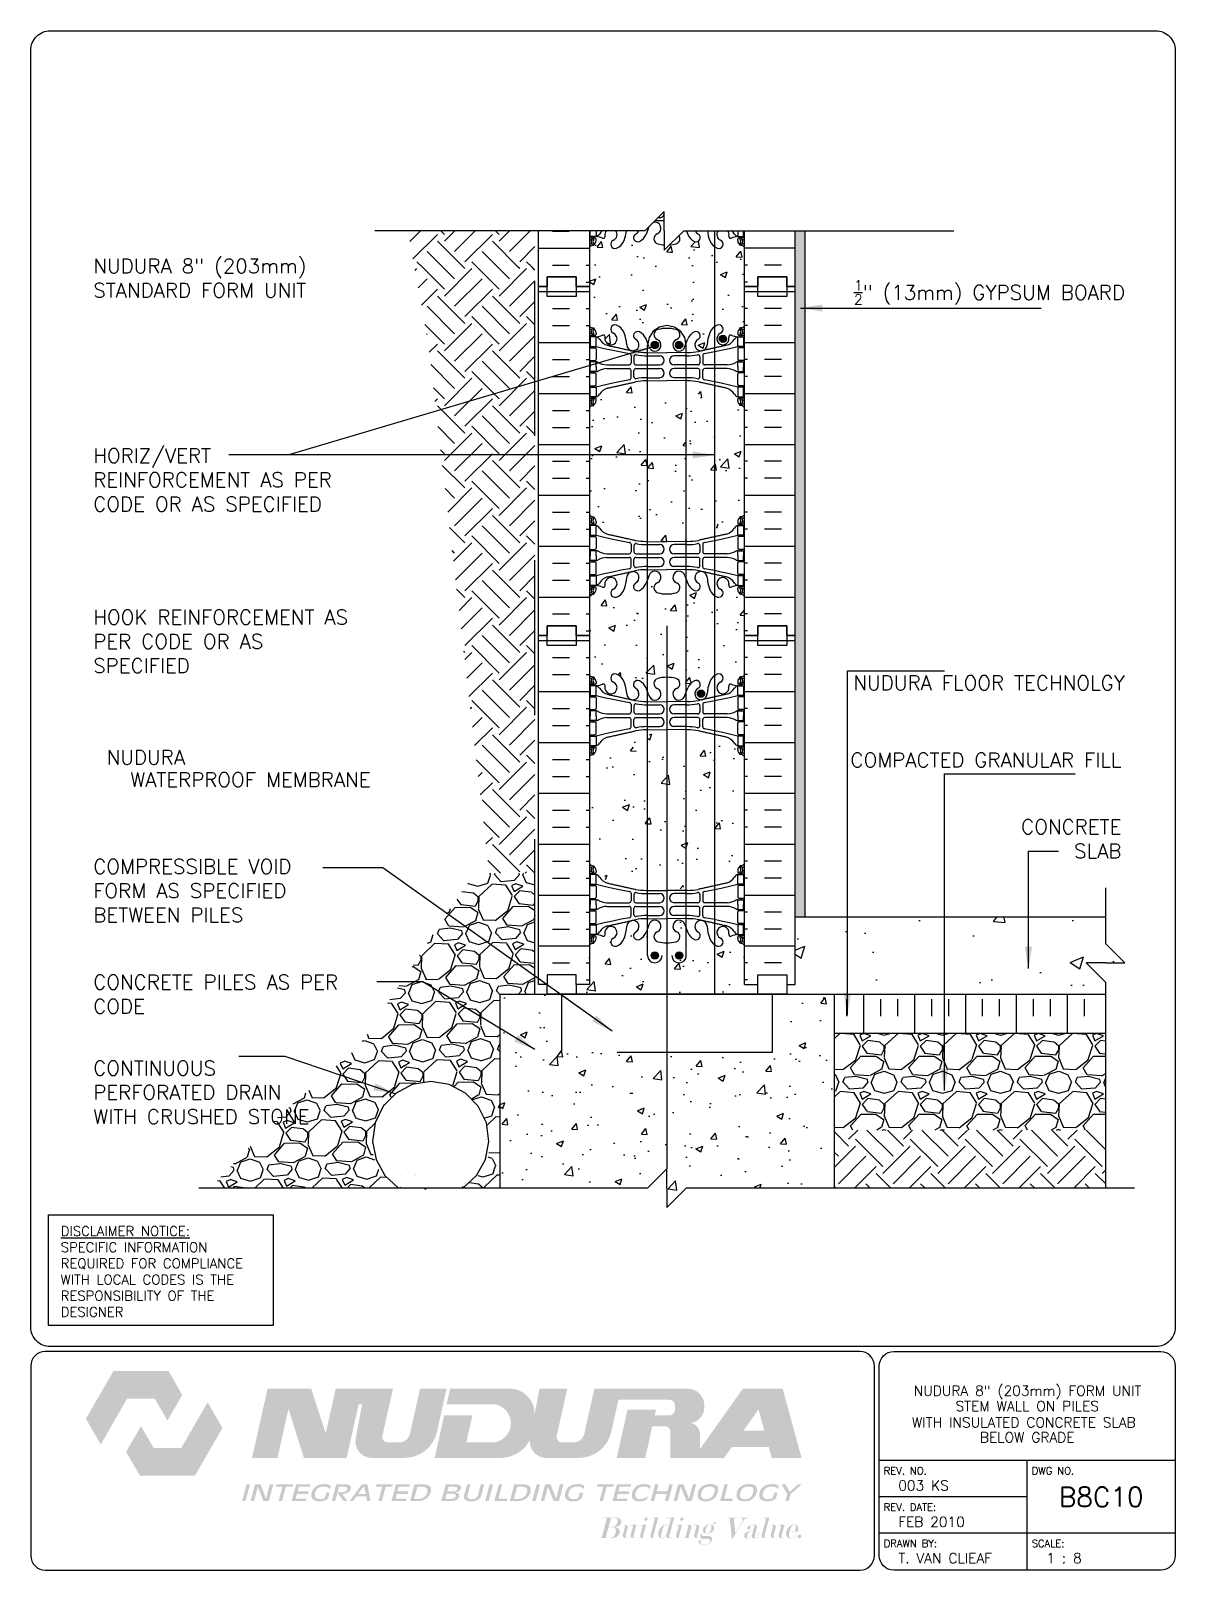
# Paper-space layout 'B8C10' of a CAD drawing. Header units: inches. Extents: x 0.42 to 7.8, y 0.49 to 10.41.
# The model-space entities are those that its viewports show. They can reach past a viewport. Long polylines and large blocks are cut down to what shows.
import ezdxf
from ezdxf.enums import TextEntityAlignment as Align

# ---------------------------------------------------------------- set-up
doc = ezdxf.new("R2010")
doc.units = ezdxf.units.IN
doc.header["$MEASUREMENT"] = 0
doc.linetypes.add('DASHED2', pattern=[0.375, 0.25, -0.125])
doc.linetypes.add('HIDDEN2', pattern=[0.1875, 0.125, -0.0625])
for name, color, linetype in [('HATCH', 12, 'Continuous'), ('line25', 2, 'Continuous'), ('LINE3', 3, 'Continuous'), ('LINE50', 5, 'Continuous'), ('LINE9', 9, 'Continuous'), ('LOGO', 7, 'Continuous'), ('TBK_LINE65', 3, 'Continuous'), ('TBK_TEXT', 4, 'Continuous'), ('TEXT', 4, 'Continuous'), ('Web_Edge', 9, 'Continuous')]:
    doc.layers.add(name, color=color, linetype=linetype)
doc.styles.add('DIM', font='romans.shx', dxfattribs={"width": 0.7})
doc.styles.add('ROMANS', font='romans.shx', dxfattribs={"height": 0.75})
doc.dimstyles.new('ext_12', dxfattribs={"dimscale": 12, "dimtxt": 0.09375, "dimasz": 0.09375, "dimexe": 0.09375, "dimexo": 0.0625, "dimgap": 0.0625, "dimtad": 1, "dimdec": 1, "dimzin": 3, "dimdsep": 46, "dimlunit": 4, "dimtxsty": 'DIM', "dimcen": 0.09, "dimdle": 0.09375, "dimclrt": 4, "dimadec": 0, "dimazin": 0, "dimtfac": 1, "dimtdec": 1, "dimtmove": 2, "dimatfit": 3, "dimfxl": 1, "dimfrac": 2, "dimtolj": 1, "dimtzin": 0, "dimarcsym": 0})
pattern_1 = [(51, (70.7094, 0), (3.59123, -0.251123), [0.375, -4.125]), (356, (70.7094, 0), (-0.75929, 3.74828), [0.3, -3.3]), (101.4514, (71.0087, -0.021), (2.831944, 3.497155), [0.3187, -3.50571]), (47.1842, (70.692, 1), (5.349836, -0.73434), [0.5625, -6.1875]), (97.6356, (71.138, 0.9387), (4.5876, 4.95141), [0.47805, -5.258565]), (352.1842, (70.692, 1), (4.58759, 4.95141), [0.45, -4.95]), (22, (71.1963, 0.7586), (3.019214, -1.9607), [0.375, -4.125]), (327, (71.1963, 0.7586), (1.153113, 3.64643), [0.3, -3.3]), (72.4514, (71.448, 0.5952), (4.17233, 1.685726), [0.3187, -3.50571]), (38.5, (70.7094, 0), (0.031741, 1.665277), [0, -3.26, 0, -3.35, 0, -3.3125]), (8.5, (70.7094, 0), (1.28073, 1.994714), [0, -1.91, 0, -3.185, 0, -1.2625]), (328.5, (69.5946, -0.0195), (2.670674, -0.066175), [0, -1.25, 0, -3.9, 0, -5.175]), (318.5, (69.0947, -0.0282), (2.906751, 0.551339), [0, -1.625, 0, -2.59, 0, -3.675])]

psp = doc.layouts.new('B8C10')

# ---------------------------------------------------------------- texts
at = {"layer": 'TBK_TEXT', "color": 7, "style": 'ROMANS'}
for s, p in [('REV. NO.', (5.9215, 1.107)), ('DWG NO.', (6.876, 1.107)), ('REV. DATE:', (5.9215, 0.8726)), ('DRAWN BY:', (5.9215, 0.6382)), ('SCALE:', (6.876, 0.6382))]:
    psp.add_text(s, height=0.04688, dxfattribs=at).set_placement(p)
at = {"layer": 'TEXT', "insert": (0.6134, 2.7065), "char_height": 0.0625, "width": 1.41371, "attachment_point": 1, "style": 'ROMANS'}
psp.add_mtext('{\\Fromans.shx|c1;\\LDISCLAIMER NOTICE:\\l\\PSPECIFIC INFORMATION REQUIRED FOR COMPLIANCE WITH LOCAL CODES IS THE RESPONSIBILITY OF THE DESIGNER}', dxfattribs=at)

msp = doc.modelspace()

# ---------------------------------------------------------------- texts
at = {"layer": 'TEXT', "style": 'ROMANS'}
for s, p in [('NUDURA ', (342.455, 67.404)), (' WATERPROOF MEMBRANE ', (352.032, 66.251))]:
    msp.add_text(s, height=0.75, dxfattribs=at).set_placement(p, align=Align.RIGHT)
at = {"layer": 'TEXT', "char_height": 0.75, "style": 'ROMANS'}
for s, insert, width, attachment_point in [('NUDURA 8" (203mm) STANDARD FORM UNIT', (337.205, 92.494), 14.45078, 4), ('\\A1;{\\H0.7x;\\S1/2;}" (13mm) GYPSUM BOARD', (390.438, 91.758), 14.45078, 6), ('HORIZ/VERT REINFORCEMENT AS PER CODE OR AS SPECIFIED', (337.205, 82.091), 14.45078, 4), ('HOOK REINFORCEMENT AS PER CODE OR AS SPECIFIED', (337.205, 73.758), 14.45078, 4), ('NUDURA FLOOR TECHNOLGY', (390.438, 71.62), 14.45078, 6), ('{\\H1x;COMPACTED GRANULAR FILL}', (390.257, 67.642), 14.45078, 6), ('CONCRETE \\PSLAB', (390.257, 63.574), 14.45078, 6), ('COMPRESSIBLE VOID FORM AS SPECIFIED BETWEEN PILES', (337.205, 60.899), 14.45078, 4), ('CONCRETE PILES AS PER CODE', (337.205, 55.561), 14.45078, 4), ('CONTINUOUS PERFORATED DRAIN WITH CRUSHED STONE', (337.205, 50.498), 12.50342, 4)]:
    msp.add_mtext(s, dxfattribs=dict(at, insert=insert, width=width, attachment_point=attachment_point))

# ---------------------------------------------------------------- blocks, each defined once
blk = doc.blocks.new('TITLEBLOCK-Tag')
at = {"style": 'ROMANS'}
for tag, height, p in [('TITLE_LINE_1', 0.065, (0.927, -0.1328)), ('TITLE_LINE_2', 0.065, (0.9294, -0.2258)), ('CENTRE-LINE-3', 0.065, (0.927, -0.3246)), ('TITLE_LINE_4', 0.065, (0.927, -0.4299)), ('TITLE_LINE_5', 0.065, (0.927, -0.526)), ('DWG', 0.125, (1.4043, -0.9102))]:
    blk.add_attdef(tag, text='', height=height, dxfattribs=at).set_placement(p, align=Align.MIDDLE_CENTER)
for tag, p in [('LATEST_REVISION', (0.0954, -0.8366)), ('REVISION_DATE', (0.0954, -1.071)), ('DRAWN_BY', (0.0954, -1.3053)), ('SCALE', (1.0499, -1.3053))]:
    blk.add_attdef(tag, text='', height=0.065, dxfattribs=at).set_placement(p, align=Align.MIDDLE_LEFT)

# ---------------------------------------------------------------- hatches: boundary and pattern name
at = {"layer": 'HATCH'}
h = msp.add_hatch(dxfattribs=at)
h.set_pattern_fill('AR-CONC', color=256, scale=0.5, angle=1, style=0)
h.set_pattern_definition(pattern_1)
h.paths.add_polyline_path([(366.953, 94.211, -0.020939), (366.806, 94.206, -0.068475), (366.332, 94.268, -0.734872), (366.309, 94.779, 1.612474), (365.877, 95.139), (365.735, 94.752, -0.173075), (365.389, 94.385, -0.940793), (365.185, 94.768, 1.753171), (364.734, 95.065, -0.068226), (364.599, 94.437, -0.21345), (364.207, 94.048, -1), (364.043, 94.456, 2.087231), (363.609, 94.681, -0.638777), (363.484, 94.558, 0.087457), (363.147, 94.636), (363.042, 94.636), (363.042, 94.566), (363.09, 94.566, -0.414214), (363.152, 94.504), (363.152, 94.436, -0.249069), (363.042, 94.229), (363.042, 94.188), (362.952, 94.188, 0.088416), (362.806, 94.09), (362.806, 92.056), (362.806, 90.021, 0.088416), (362.952, 89.924), (363.042, 89.924), (363.042, 89.882, -0.249069), (363.152, 89.675), (363.152, 89.608, -0.414214), (363.09, 89.545), (363.042, 89.545), (363.042, 89.475), (363.147, 89.475, 0.087457), (363.484, 89.554, -0.638777), (363.609, 89.431, 2.087231), (364.043, 89.655, -1), (364.207, 90.064, -0.21345), (364.599, 89.675, -0.068226), (364.734, 89.047, 0.027005), (364.738, 89.013), (364.941, 89.013), (365.357, 89.013, 0.329064), (365.185, 89.343, -0.940793), (365.389, 89.727, -0.173075), (365.735, 89.36), (365.813, 89.149, -0.384362), (366.807, 90.046, -0.036536), (366.953, 90.035)])
h = msp.add_hatch(dxfattribs=at)
h.set_pattern_fill('AR-CONC', color=256, scale=0.5, angle=1, style=0)
h.set_pattern_definition(pattern_1)
h.paths.add_polyline_path([(370.806, 94.09, 0.088416), (370.66, 94.188), (370.57, 94.188), (370.57, 94.229, -0.249069), (370.46, 94.436), (370.46, 94.504, -0.414214), (370.523, 94.566), (370.57, 94.566), (370.57, 94.636), (370.465, 94.636, 0.087457), (370.128, 94.558, -0.638777), (370.003, 94.681, 2.087231), (369.569, 94.456, -1), (369.406, 94.048, -0.21345), (369.014, 94.437, -0.068226), (368.878, 95.065, 1.753171), (368.427, 94.768, -0.940793), (368.224, 94.385, -0.173075), (367.878, 94.752), (367.735, 95.139, 1.612474), (367.303, 94.779, -0.734872), (367.28, 94.268, -0.047469), (366.953, 94.211), (366.953, 90.035, -0.341601), (367.802, 89.154), (367.878, 89.36, -0.173075), (368.224, 89.727, -0.940793), (368.427, 89.343, 1.753171), (368.878, 89.047, -0.068226), (369.014, 89.675, -0.21345), (369.406, 90.064, -1), (369.569, 89.655, 2.087231), (370.003, 89.431, -0.638777), (370.128, 89.554, 0.087457), (370.465, 89.475), (370.57, 89.475), (370.57, 89.545), (370.523, 89.545, -0.414214), (370.46, 89.608), (370.46, 89.675, -0.249069), (370.57, 89.882), (370.57, 89.924), (370.66, 89.924, 0.088416), (370.806, 90.021), (370.806, 92.056)])
h = msp.add_hatch(dxfattribs=at)
h.set_pattern_fill('EARTH', color=256, scale=8, angle=45, style=0)
edge = h.paths.add_edge_path()
edge.add_spline(control_points=[(353.428, 94.937), (353.546, 94.306), (353.664, 93.674), (353.781, 93.043)], knot_values=[0, 0, 0, 0, 1.923429, 1.923429, 1.923429, 1.923429], degree=3, periodic=0)
edge.add_line((353.781, 93.043), (359.816, 93.043))
edge.add_line((359.816, 93.043), (359.994, 93.043))
edge.add_line((359.994, 93.043), (359.994, 94.937))
edge.add_line((359.994, 94.937), (353.428, 94.937))
h = msp.add_hatch(dxfattribs=at)
h.set_pattern_fill('AR-SAND', color=256, scale=0.25, angle=45, style=0)
h.set_pattern_definition([(82.5, (141.7836, -5.07827), (-0.3517533, 0.3294818), [0, -0.38, 0, -0.425, 0, -0.40625]), (52.5, (141.7836, -5.0783), (-0.1860344, 0.811745), [0, -0.205, 0, -0.3425, 0, -0.13125]), (12.5, (141.56617, -5.2957), (0.5495073, 0.5515081), [0, -0.125, 0, -0.45, 0, -0.5875]), (2.5, (141.5662, -5.2957), (0.3762605, 0.6865657), [0, -0.0625, 0, -0.295, 0, -0.3375])])
h.paths.add_polyline_path([(373.931, 94.937), (373.431, 94.937), (373.431, 92.056), (373.431, 74.056), (373.431, 59.556), (373.931, 59.556)])
h = msp.add_hatch(dxfattribs=at)
h.set_pattern_fill('EARTH', color=256, scale=8, angle=45, style=0)
edge = h.paths.add_edge_path()
edge.add_spline(control_points=[(353.781, 93.043), (354.03, 91.703), (354.274, 90.363), (354.506, 89.022)], knot_values=[1.923429, 1.923429, 1.923429, 1.923429, 6.004805, 6.004805, 6.004805, 6.004805], degree=3, periodic=0)
edge.add_line((354.506, 89.022), (357.639, 61.806))
edge.add_line((357.639, 61.806), (359.994, 61.806))
edge.add_line((359.994, 61.806), (359.994, 89.022))
edge.add_line((359.994, 89.022), (359.994, 93.043))
edge.add_line((359.994, 93.043), (359.816, 93.043))
edge.add_line((359.816, 93.043), (353.781, 93.043))
h = msp.add_hatch(dxfattribs=at)
h.set_pattern_fill('INSUL', color=256, scale=7, style=0)
h.set_pattern_definition([(0, (-2563.3553, -322.9536), (0, 2.625), []), (0, (-2563.3553, -322.0786), (0, 2.625), [0.875, -0.875]), (0, (-2563.3553, -321.2036), (0, 2.625), [0.875, -0.875])])
h.paths.add_polyline_path([(360.181, 74.056), (360.619, 74.056), (360.619, 74.556), (362.119, 74.556), (362.119, 74.056), (362.806, 74.056), (362.806, 92.056), (362.119, 92.056), (362.119, 92.556), (360.619, 92.556), (360.619, 92.056), (360.181, 92.056)])
h = msp.add_hatch(dxfattribs=at)
h.set_pattern_fill('INSUL', color=256, scale=7, style=0)
h.set_pattern_definition([(180, (3296.9678, -322.9536), (0, 2.625), []), (180, (3296.9678, -322.0786), (0, 2.625), [0.875, -0.875]), (180, (3296.9678, -321.2036), (0, 2.625), [0.875, -0.875])])
h.paths.add_polyline_path([(373.431, 74.056), (372.994, 74.056), (372.994, 74.556), (371.494, 74.556), (371.494, 74.056), (370.806, 74.056), (370.806, 92.056), (371.494, 92.056), (371.494, 92.556), (372.994, 92.556), (372.994, 92.056), (373.431, 92.056)])
h = msp.add_hatch(dxfattribs=at)
h.set_pattern_fill('AR-CONC', color=256, scale=0.5, angle=1, style=0)
h.set_pattern_definition(pattern_1)
h.paths.add_polyline_path([(365.807, 86.688), (365.735, 86.491, -0.173075), (365.389, 86.124, -0.940793), (365.185, 86.507, 1.753171), (364.734, 86.804, -0.068226), (364.599, 86.176, -0.21345), (364.207, 85.787, -1), (364.043, 86.195, 2.087231), (363.609, 86.42, -0.669601), (363.477, 86.3, 0.085348), (363.147, 86.375), (363.042, 86.375), (363.042, 86.305), (363.09, 86.305, -0.414214), (363.152, 86.243), (363.152, 86.175, -0.249069), (363.042, 85.968), (363.042, 85.926), (362.952, 85.926, 0.088416), (362.806, 85.829), (362.806, 80.283, 0.088416), (362.952, 80.185), (363.042, 80.185), (363.042, 80.144, -0.249069), (363.152, 79.936), (363.152, 79.869, -0.414214), (363.09, 79.806), (363.042, 79.806), (363.042, 79.736), (363.147, 79.736, 0.085348), (363.477, 79.812, -0.669601), (363.609, 79.692, 2.087231), (364.043, 79.917, -1), (364.207, 80.325, -0.21345), (364.599, 79.936, -0.068226), (364.734, 79.308, 1.753171), (365.185, 79.605, -0.940793), (365.389, 79.988, -0.173075), (365.735, 79.621), (365.807, 79.424)])
h = msp.add_hatch(dxfattribs=at)
h.set_pattern_fill('AR-CONC', color=256, scale=0.5)
h.set_pattern_definition([(50, (0, 0), (3.5863, -0.31376), [0.375, -4.125]), (355, (0, 0), (-0.693757, 3.76096), [0.3, -3.3]), (100.4514, (0.299, -0.026), (2.892544, 3.4472), [0.3187, -3.50571]), (46.1842, (0, 1), (5.336207, -0.827596), [0.5625, -6.1875]), (96.6356, (0.4447, 0.931), (4.67331, 4.87059), [0.47805, -5.25857]), (351.1842, (0, 1), (4.67331, 4.87059), [0.45, -4.95]), (21, (0.5, 0.75), (2.984535, -2.013094), [0.375, -4.125]), (326, (0.5, 0.75), (1.216577, 3.62575), [0.3, -3.3]), (71.4514, (0.7487, 0.5822), (4.201112, 1.612656), [0.3187, -3.50571]), (37.5, (0, 0), (0.0607993, 1.6644693), [0, -3.26, 0, -3.35, 0, -3.3125]), (7.5, (0, 0), (1.315348, 1.9720586), [0, -1.91, 0, -3.185, 0, -1.2625]), (327.5, (-1.115, 0), (2.669112, -0.1127744), [0, -1.25, 0, -3.9, 0, -5.175]), (317.5, (-1.615, 0), (2.915931, 0.500525), [0, -1.625, 0, -2.59, 0, -3.675])])
h.paths.add_polyline_path([(367.807, 87.194), (366.806, 87.209), (365.807, 87.194), (365.807, 78.917), (366.806, 78.903), (367.807, 78.917)])
h = msp.add_hatch(dxfattribs=at)
h.set_pattern_fill('AR-CONC', color=256, scale=0.5, angle=1, style=0)
h.set_pattern_definition(pattern_1)
h.paths.add_polyline_path([(367.807, 86.681), (367.735, 86.877, 1.612474), (367.303, 86.518, -0.734872), (367.28, 86.007, -0.047469), (366.953, 85.95), (366.953, 80.162, -0.047469), (367.28, 80.105, -0.734872), (367.303, 79.594, 1.612474), (367.735, 79.234), (367.807, 79.431)])
h = msp.add_hatch(dxfattribs=at)
h.set_pattern_fill('AR-CONC', color=256, scale=0.5, angle=1, style=0)
h.set_pattern_definition(pattern_1)
h.paths.add_polyline_path([(370.806, 85.829, 0.088416), (370.66, 85.926), (370.57, 85.926), (370.57, 85.968, -0.249069), (370.46, 86.175), (370.46, 86.243, -0.414214), (370.523, 86.305), (370.57, 86.305), (370.57, 86.375), (370.465, 86.375, 0.085348), (370.136, 86.3, -0.669601), (370.003, 86.42, 2.087231), (369.569, 86.195, -1), (369.406, 85.787, -0.21345), (369.014, 86.176, -0.068226), (368.878, 86.804, 1.753171), (368.427, 86.507, -0.940793), (368.224, 86.124, -0.173075), (367.878, 86.491), (367.807, 86.681), (367.807, 79.431), (367.878, 79.621, -0.173075), (368.224, 79.988, -0.940793), (368.427, 79.605, 1.753171), (368.878, 79.308, -0.068226), (369.014, 79.936, -0.21345), (369.406, 80.325, -1), (369.569, 79.917, 2.087231), (370.003, 79.692, -0.669601), (370.136, 79.812, 0.085348), (370.465, 79.736), (370.57, 79.736), (370.57, 79.806), (370.523, 79.806, -0.414214), (370.46, 79.869), (370.46, 79.936, -0.249069), (370.57, 80.144), (370.57, 80.185), (370.66, 80.185, 0.088416), (370.806, 80.283)])
h = msp.add_hatch(dxfattribs=at)
h.set_pattern_fill('AR-CONC', color=256, scale=0.5, angle=1, style=0)
h.set_pattern_definition(pattern_1)
h.paths.add_polyline_path([(365.807, 76.949), (365.735, 76.752, -0.173075), (365.389, 76.385, -0.940793), (365.185, 76.768, 1.753171), (364.734, 77.065, -0.068226), (364.599, 76.437, -0.21345), (364.207, 76.048, -1), (364.043, 76.456, 2.087231), (363.609, 76.681, -0.669601), (363.477, 76.561, 0.085348), (363.147, 76.636), (363.042, 76.636), (363.042, 76.566), (363.09, 76.566, -0.414214), (363.152, 76.504), (363.152, 76.436, -0.249069), (363.042, 76.229), (363.042, 76.188), (362.952, 76.188, 0.088416), (362.806, 76.09), (362.806, 74.056), (362.806, 72.021, 0.088416), (362.952, 71.924), (363.042, 71.924), (363.042, 71.882, -0.249069), (363.152, 71.675), (363.152, 71.608, -0.414214), (363.09, 71.545), (363.042, 71.545), (363.042, 71.475), (363.147, 71.475, 0.085348), (363.477, 71.551, -0.669601), (363.609, 71.431, 2.087231), (364.043, 71.655, -1), (364.207, 72.064, -0.21345), (364.599, 71.675, -0.068226), (364.734, 71.047, 1.753171), (365.185, 71.343, -0.940793), (365.389, 71.727, -0.173075), (365.735, 71.36), (365.807, 71.163)])
h = msp.add_hatch(dxfattribs=at)
h.set_pattern_fill('AR-CONC', color=256, scale=0.5, angle=1, style=0)
h.set_pattern_definition(pattern_1)
h.paths.add_polyline_path([(366.953, 76.211, -0.020939), (366.806, 76.206, -0.068475), (366.332, 76.268, -0.734872), (366.309, 76.779, 1.612474), (365.877, 77.139), (365.807, 76.949), (365.807, 71.163), (365.877, 70.973, 1.612474), (366.309, 71.333, -0.734872), (366.332, 71.844, -0.068475), (366.806, 71.906, -0.020939), (366.953, 71.901)])
h = msp.add_hatch(dxfattribs=at)
h.set_pattern_fill('AR-CONC', color=256, scale=0.5, angle=1, style=0)
h.set_pattern_definition(pattern_1)
h.paths.add_polyline_path([(367.807, 76.942), (367.735, 77.139, 1.612474), (367.303, 76.779, -0.734872), (367.28, 76.268, -0.047469), (366.953, 76.211), (366.953, 71.901, -0.047469), (367.28, 71.844, -0.734872), (367.303, 71.333, 1.612474), (367.735, 70.973), (367.807, 71.17)])
h = msp.add_hatch(dxfattribs=at)
h.set_pattern_fill('AR-CONC', color=256, scale=0.5, angle=1, style=0)
h.set_pattern_definition(pattern_1)
h.paths.add_polyline_path([(370.806, 76.09, 0.088416), (370.66, 76.188), (370.57, 76.188), (370.57, 76.229, -0.249069), (370.46, 76.436), (370.46, 76.504, -0.414214), (370.523, 76.566), (370.57, 76.566), (370.57, 76.636), (370.465, 76.636, 0.087457), (370.128, 76.558, -0.638777), (370.003, 76.681, 2.087231), (369.569, 76.456, -1), (369.406, 76.048, -0.21345), (369.014, 76.437, -0.068226), (368.878, 77.065, 1.753171), (368.427, 76.768, -0.940793), (368.224, 76.385, -0.173075), (367.878, 76.752), (367.807, 76.942), (367.807, 71.17), (367.878, 71.36, -0.173075), (368.224, 71.727, -0.940793), (368.427, 71.343, 1.753171), (368.878, 71.047, -0.068226), (369.014, 71.675, -0.21345), (369.406, 72.064, -1), (369.569, 71.655, 2.087231), (370.003, 71.431, -0.638777), (370.128, 71.554, 0.087457), (370.465, 71.475), (370.57, 71.475), (370.57, 71.545), (370.523, 71.545, -0.414214), (370.46, 71.608), (370.46, 71.675, -0.249069), (370.57, 71.882), (370.57, 71.924), (370.66, 71.924, 0.088416), (370.806, 72.021), (370.806, 74.056)])
h = msp.add_hatch(dxfattribs=at)
h.set_pattern_fill('INSUL', color=256, scale=7, style=0)
h.set_pattern_definition([(0, (-2563.3553, -340.9536), (0, 2.625), []), (0, (-2563.3553, -340.0786), (0, 2.625), [0.875, -0.875]), (0, (-2563.3553, -339.2036), (0, 2.625), [0.875, -0.875])])
h.paths.add_polyline_path([(360.181, 56.056), (360.619, 56.056), (360.619, 56.556), (362.119, 56.556), (362.119, 56.056), (362.806, 56.056), (362.806, 74.056), (362.119, 74.056), (362.119, 74.556), (360.619, 74.556), (360.619, 74.056), (360.181, 74.056)])
h = msp.add_hatch(dxfattribs=at)
h.set_pattern_fill('INSUL', color=256, scale=7, style=0)
h.set_pattern_definition([(180, (3296.9678, -340.9536), (0, 2.625), []), (180, (3296.9678, -340.0786), (0, 2.625), [0.875, -0.875]), (180, (3296.9678, -339.2036), (0, 2.625), [0.875, -0.875])])
h.paths.add_polyline_path([(373.431, 56.056), (372.994, 56.056), (372.994, 56.556), (371.494, 56.556), (371.494, 56.056), (370.806, 56.056), (370.806, 74.056), (371.494, 74.056), (371.494, 74.556), (372.994, 74.556), (372.994, 74.056), (373.431, 74.056)])
h = msp.add_hatch(dxfattribs=at)
h.set_pattern_fill('AR-CONC', color=256, scale=0.5, angle=1, style=0)
h.set_pattern_definition(pattern_1)
h.paths.add_polyline_path([(365.807, 68.688), (365.735, 68.491, -0.173075), (365.389, 68.124, -0.940793), (365.185, 68.507, 1.702394), (364.736, 68.82, -0.069923), (364.599, 68.176, -0.21345), (364.207, 67.787, -1), (364.043, 68.195, 2.087231), (363.609, 68.42, -0.669601), (363.477, 68.3, 0.085348), (363.147, 68.375), (363.042, 68.375), (363.042, 68.305), (363.09, 68.305, -0.414214), (363.152, 68.243), (363.152, 68.175, -0.249069), (363.042, 67.968), (363.042, 67.926), (362.952, 67.926, 0.088416), (362.806, 67.829), (362.806, 62.283, 0.088416), (362.952, 62.185), (363.042, 62.185), (363.042, 62.144, -0.249069), (363.152, 61.936), (363.152, 61.869, -0.414214), (363.09, 61.806), (363.042, 61.806), (363.042, 61.736), (363.147, 61.736, 0.085348), (363.477, 61.812, -0.669601), (363.609, 61.692, 2.087231), (364.043, 61.917, -1), (364.207, 62.325, -0.21345), (364.599, 61.936, -0.069923), (364.736, 61.292, 1.702394), (365.185, 61.605, -0.940793), (365.389, 61.988, -0.173075), (365.735, 61.621), (365.807, 61.424)])
h = msp.add_hatch(dxfattribs=at)
h.set_pattern_fill('AR-CONC', color=256, scale=0.5, angle=1, style=0)
h.set_pattern_definition(pattern_1)
h.paths.add_polyline_path([(366.953, 67.95, -0.020939), (366.806, 67.945, -0.068475), (366.332, 68.007, -0.734872), (366.309, 68.518, 1.612474), (365.877, 68.877), (365.807, 68.688), (365.807, 61.424), (365.877, 61.234, 1.612474), (366.309, 61.594, -0.734872), (366.332, 62.105, -0.068475), (366.806, 62.167, -0.020939), (366.953, 62.162)])
h = msp.add_hatch(dxfattribs=at)
h.set_pattern_fill('AR-CONC', color=256, scale=0.5, angle=1, style=0)
h.set_pattern_definition(pattern_1)
h.paths.add_polyline_path([(367.807, 68.681), (367.735, 68.877, 1.612474), (367.303, 68.518, -0.734872), (367.28, 68.007, -0.047469), (366.953, 67.95), (366.953, 62.162, -0.047469), (367.28, 62.105, -0.734872), (367.303, 61.594, 1.612474), (367.735, 61.234), (367.807, 61.431)])
h = msp.add_hatch(dxfattribs=at)
h.set_pattern_fill('AR-CONC', color=256, scale=0.5, angle=1, style=0)
h.set_pattern_definition(pattern_1)
h.paths.add_polyline_path([(370.806, 67.829, 0.088416), (370.66, 67.926), (370.57, 67.926), (370.57, 67.968, -0.249069), (370.46, 68.175), (370.46, 68.243, -0.414214), (370.523, 68.305), (370.57, 68.305), (370.57, 68.375), (370.465, 68.375, 0.085348), (370.136, 68.3, -0.669601), (370.003, 68.42, 2.087231), (369.569, 68.195, -1), (369.406, 67.787, -0.21345), (369.014, 68.176, -0.069923), (368.877, 68.82, 1.702394), (368.427, 68.507, -0.940793), (368.224, 68.124, -0.173075), (367.878, 68.491), (367.807, 68.681), (367.807, 61.431), (367.878, 61.621, -0.173075), (368.224, 61.988, -0.940793), (368.427, 61.605, 1.702394), (368.877, 61.292, -0.069923), (369.014, 61.936, -0.21345), (369.406, 62.325, -1), (369.569, 61.917, 2.087231), (370.003, 61.692, -0.669601), (370.136, 61.812, 0.085348), (370.465, 61.736), (370.57, 61.736), (370.57, 61.806), (370.523, 61.806, -0.414214), (370.46, 61.869), (370.46, 61.936, -0.249069), (370.57, 62.144), (370.57, 62.185), (370.66, 62.185, 0.088416), (370.806, 62.283)])
h = msp.add_hatch(dxfattribs=at)
h.set_pattern_fill('GRAVEL', color=256, scale=3, angle=1, style=0)
h.set_pattern_definition([(229.01279, (144.26533, -2.04103), (-23.5251297, -27.41474552), [0.403608, -39.957264]), (185.96974, (144.0006, -2.3457), (35.94215981, 3.62782972), [0.692604, -68.567774]), (133.51045, (143.31176, -2.41773), (30.57136027, -32.47140175), [0.488364, -48.348098]), (268.27369, (142.15503, -3.18804), (1.9523987, 60.04321893), [0.630714, -62.440674]), (293.833654, (142.13603, -3.81846), (-15.62600206, 35.73273093), [0.618465, -61.22812]), (358.27369, (142.38594, -4.38419), (-60.04321893, 1.9523987), [0.630714, -62.440674]), (38.69424, (143.01636, -4.40319), (-38.47048792, -30.676074706), [0.834087, -82.574546]), (73.25533, (143.66736, -3.88175), (19.844942773, 66.356448416), [0.787464, -77.958964]), (122.429566, (143.89424, -3.12767), (-24.676988535, 38.57520236), [0.63285, -62.65222]), (176.23636, (143.55486, -2.59352), (33.04733116, -2.42361367), [0.722496, -35.402288]), (223.39744, (142.83393, -2.54609), (-35.418587613, -33.62326057), [0.934344, -92.500125]), (139.81407, (145.1251, -3.1662), (-21.3109449, 17.63075798), [0.318903, -31.571534]), (172.469234, (144.88147, -2.96042), (39.09877455, -5.31844232), [0.60671, -60.064534]), (226, (144.28, -2.881), (0.052357, -2.999543), [0.424263, -3.818378]), (204.1986, (144.06374, -2.52462), (14.893001, 6.2608723), [0.228474, -22.618845]), (292.8014, (143.85534, -2.6183), (-3.1566147, 8.946272), [0.32311, -15.832385]), (31.96376, (143.98056, -2.91614), (8.8939148, 6.1561578), [0.524787, -16.96807]), (162.56505, (144.4258, -2.6383), (6.0514434, -2.8948286), [0.379473, -9.10736]), (17.38954, (142.1156, -2.64864), (29.8383592, 9.52220145), [0.5316, -52.628535]), (71.34618, (142.62291, -2.48976), (-11.42224293, -33.20440282), [0.445983, -44.152223]), (294.1986, (144.4153, -2.0384), (-6.2608723, 14.893001), [0.456945, -22.390374]), (344.61046, (144.60261, -2.45521), (-30.15250251, 8.47505706), [0.5316, -52.628535]), (340.44395, (142.14807, -4.50836), (-15.10242987, 5.7373001), [0.51264, -25.11937]), (295.77514, (142.63114, -4.67995), (-15.57364484, 32.73318784), [0.429534, -42.52393]), (67.8014, (144.49766, -5.03743), (5.7373001, 15.1024299), [0.456945, -22.390374]), (18.354025, (144.6703, -4.61436), (-38.78463123, -12.6788162), [0.502893, -49.78627]), (70.44395, (143.0279, -5.0631), (-5.7373001, -15.10242987), [0.25632, -25.37569]), (102.30993, (144.3177, -5.0406), (-3.208972, 11.9458151), [0.15297, -15.14409]), (166.96376, (144.2851, -4.8911), (9.0509865, -2.8424714), [0.618465, -11.75085]), (187.009006, (143.68255, -4.75162), (29.94307364, 3.52311528), [0.57315, -56.74177]), (304.69007, (143.9853, -3.1861), (-3.1042575, 5.946729), [0.432666, -10.383988]), (354.157227, (144.23152, -3.54185), (51.09694689, -5.10901344), [0.755382, -74.782688]), (61.9454, (144.98297, -3.61875), (-11.6316718, -21.20623048), [0.308868, -30.578022]), (91, (145.1282, -3.3462), (-3.0519, 2.947186), [0.18, -2.82]), (121.25644, (143.62098, -4.66268), (12.36467288, -20.78737272), [0.416772, -41.26056]), (49.01279, (143.40473, -4.3064), (23.5251297, 27.41474552), [0.807216, -39.553656]), (1, (143.9342, -3.697), (2.947186, 3.0519), [0.78, -2.22]), (326.30485, (144.71406, -3.68345), (30.36193139, -20.4732294), [0.474342, -46.959823]), (255.0546, (145.1087, -3.9466), (-2.7901142, -12.05052956), [0.436806, -21.403524]), (208.645975, (144.99606, -4.36863), (-56.46774643, -30.99021802), [0.711195, -70.408423]), (176.42608, (144.37192, -4.70958), (-39.04641733, 2.318899234), [0.752397, -74.48722])])
edge = h.paths.add_edge_path()
edge.add_line((359.994, 61.806), (356.862, 61.806))
edge.add_line((356.862, 61.806), (350.956, 52.935))
edge.add_line((350.956, 52.935), (346.506, 48.996))
edge.add_line((346.506, 48.996), (343.252, 45.556))
edge.add_line((343.252, 45.556), (354.623, 45.556))
edge.add_arc((353.911, 47.752), 2.309, 172.43827, 287.95059, ccw=False)
edge.add_arc((354.623, 48.056), 3, 0, 180, ccw=False)
edge.add_arc((355.334, 47.752), 2.309, -107.95059, 7.56173, ccw=False)
edge.add_line((354.623, 45.556), (358.181, 45.556))
edge.add_line((358.181, 45.556), (358.181, 55.556))
edge.add_line((358.181, 55.556), (359.994, 55.556))
edge.add_line((359.994, 55.556), (359.994, 61.806))
h = msp.add_hatch(dxfattribs=at)
h.set_pattern_fill('AR-CONC', color=256, angle=1, style=0)
h.set_pattern_definition([(51, (141.7836, -5.078), (7.18246, -0.50225), [0.75, -8.25]), (356, (141.7836, -5.078), (-1.51858, 7.49656), [0.6, -6.6]), (101.4514, (142.382, -5.12), (5.66389, 6.9943), [0.6374, -7.01142]), (47.1842, (141.749, -3.079), (10.69967, -1.46868), [1.125, -12.375]), (97.6356, (142.64, -3.201), (9.1752, 9.9028), [0.9561, -10.51713]), (352.184, (141.749, -3.079), (9.1752, 9.9028), [0.9, -9.9]), (22, (142.757, -3.561), (6.03843, -3.9214), [0.75, -8.25]), (327, (142.757, -3.561), (2.30623, 7.29286), [0.6, -6.6]), (72.4514, (143.2605, -3.888), (8.34466, 3.37145), [0.6374, -7.01142]), (38.5, (141.7836, -5.0783), (0.063482, 3.330554), [0, -6.52, 0, -6.7, 0, -6.625]), (8.5, (141.7836, -5.0783), (2.56146, 3.98943), [0, -3.82, 0, -6.37, 0, -2.525]), (328.5, (139.554, -5.1172), (5.341348, -0.13235), [0, -2.5, 0, -7.8, 0, -10.35]), (318.5, (138.554, -5.1346), (5.8135, 1.10268), [0, -3.25, 0, -5.18, 0, -7.35])])
h.paths.add_polyline_path([(373.431, 59.556), (373.431, 56.056), (372.994, 56.056), (372.994, 55.556), (375.431, 55.556), (389.438, 55.556), (389.438, 56.181), (388.438, 57.181), (389.438, 57.181), (390.438, 57.181), (389.438, 58.181), (389.438, 59.556)])
h = msp.add_hatch(dxfattribs=at)
h.set_pattern_fill('AR-CONC', color=256, scale=0.5, angle=1, style=0)
h.set_pattern_definition(pattern_1)
h.paths.add_polyline_path([(365.735, 58.752, -0.173075), (365.389, 58.385, -0.940793), (365.185, 58.768, 1.702394), (364.736, 59.081, -0.069923), (364.599, 58.437, -0.21345), (364.207, 58.048, -1), (364.043, 58.456, 2.087231), (363.609, 58.681, -0.669601), (363.477, 58.561, 0.085348), (363.147, 58.636), (363.042, 58.636), (363.042, 58.566), (363.09, 58.566, -0.414214), (363.152, 58.504), (363.152, 58.436, -0.249069), (363.042, 58.229), (363.042, 58.188), (362.952, 58.188, 0.088416), (362.806, 58.09), (362.806, 56.056), (362.119, 56.056), (362.119, 55.556), (366.953, 55.556), (366.953, 58.211, -0.020939), (366.806, 58.206, -0.068475), (366.332, 58.268, -0.734872), (366.309, 58.779, 1.612474), (365.877, 59.139)])
h.paths.add_polyline_path([(365.995, 57.554, -1), (366.37, 57.554, -1)], flags=16)
h = msp.add_hatch(dxfattribs=at)
h.set_pattern_fill('AR-CONC', color=256, scale=0.5, angle=1, style=0)
h.set_pattern_definition(pattern_1)
h.paths.add_polyline_path([(370.806, 58.09, 0.088416), (370.66, 58.188), (370.57, 58.188), (370.57, 58.229, -0.249069), (370.46, 58.436), (370.46, 58.504, -0.414214), (370.523, 58.566), (370.57, 58.566), (370.57, 58.636), (370.465, 58.636, 0.085348), (370.136, 58.561, -0.669601), (370.003, 58.681, 2.087231), (369.569, 58.456, -1), (369.406, 58.048, -0.21345), (369.014, 58.437, -0.069923), (368.877, 59.081, 1.702394), (368.427, 58.768, -0.940793), (368.224, 58.385, -0.173075), (367.878, 58.752), (367.735, 59.139, 1.612474), (367.303, 58.779, -0.734872), (367.28, 58.268, -0.047469), (366.953, 58.211), (366.953, 55.556), (371.494, 55.556), (371.494, 56.056), (370.806, 56.056)])
h.paths.add_polyline_path([(367.245, 57.554, -1), (367.62, 57.554, -1)], flags=16)
h = msp.add_hatch(dxfattribs=at)
h.set_pattern_fill('AR-CONC', color=256, scale=0.5, angle=1, style=0)
h.set_pattern_definition([(51, (0, 0), (3.59123, -0.251123), [0.375, -4.125]), (356, (0, 0), (-0.75929, 3.74828), [0.3, -3.3]), (101.4514, (0.2993, -0.021), (2.831944, 3.497155), [0.3187, -3.50571]), (47.1842, (-0.0175, 1), (5.349836, -0.73434), [0.5625, -6.1875]), (97.6356, (0.4284, 0.9387), (4.5876, 4.95141), [0.47805, -5.258565]), (352.1842, (-0.0175, 1), (4.587594, 4.95141), [0.45, -4.95]), (22, (0.4868, 0.7586), (3.019214, -1.9607), [0.375, -4.125]), (327, (0.487, 0.7586), (1.153113, 3.64643), [0.3, -3.3]), (72.4514, (0.7384, 0.5952), (4.17233, 1.685726), [0.3187, -3.50571]), (38.5, (0, 0), (0.031741, 1.665277), [0, -3.26, 0, -3.35, 0, -3.3125]), (8.5, (0, 0), (1.28073, 1.994714), [0, -1.91, 0, -3.185, 0, -1.2625]), (328.5, (-1.1148, -0.0195), (2.670674, -0.0661748), [0, -1.25, 0, -3.9, 0, -5.175]), (318.5, (-1.6148, -0.0282), (2.906751, 0.551339), [0, -1.625, 0, -2.59, 0, -3.675])])
h.paths.add_polyline_path([(372.244, 52.556), (361.369, 52.556), (361.369, 55.556), (358.181, 55.556), (358.181, 45.556), (365.806, 45.556), (366.806, 46.556), (366.806, 45.556), (366.806, 44.556), (367.806, 45.556), (375.431, 45.556), (375.431, 55.556), (372.244, 55.556)])
h = msp.add_hatch(dxfattribs=at)
h.set_pattern_fill('INSUL', color=256, scale=7, angle=90, style=0)
h.set_pattern_definition([(90, (140.719, -5.0783), (-2.625, 2e-16), []), (90, (139.844, -5.0783), (-2.625, 2e-16), [0.875, -0.875]), (90, (138.969, -5.0783), (-2.625, 2e-16), [0.875, -0.875])])
h.paths.add_polyline_path([(388.374, 53.556), (388.374, 55.556), (375.431, 55.556), (375.431, 53.556)])
h = msp.add_hatch(dxfattribs=at)
h.set_pattern_fill('GRAVEL', color=256, scale=3, style=0)
h.set_pattern_definition([(228.0128, (2.16, 3), (-23.9999947, -27.00000402), [0.403608, -39.957264]), (184.9697, (1.89, 2.7), (36.000003155, 2.99997392), [0.692604, -68.567775]), (132.5104, (1.2, 2.64), (29.999972155, -33.00002602), [0.488364, -48.348096]), (267.2737, (0.03, 1.89), (2.999988053, 60.000000885), [0.630714, -62.440674]), (292.8337, (0, 1.26), (-15.000029716, 35.999989235), [0.618465, -61.228119]), (357.2737, (0.24, 0.69), (-60.000000885, 2.999988053), [0.630714, -62.440674]), (37.6942, (0.87, 0.66), (-39.000022037, -29.999971215), [0.834087, -82.574547]), (72.2553, (1.53, 1.17), (21.000032288, 65.999988694), [0.787464, -77.958963]), (121.4296, (1.77, 1.92), (-24.0000247, 38.99998511), [0.63285, -62.652219]), (175.2364, (1.44, 2.46), (33.00000284, -2.9999746), [0.722496, -35.40229]), (222.3974, (0.72, 2.52), (-36.000022053, -32.999976246), [0.934344, -92.500125]), (138.8141, (3, 1.86), (-21.00000884, 17.99999194), [0.318903, -31.571532]), (171.4692, (2.76, 2.07), (38.999994854, -6.00002373), [0.606711, -60.064533]), (225, (2.16, 2.16), (-3e-16, -3.000001), [0.424263, -3.818376]), (203.1986, (1.95, 2.52), (14.9999992, 6.00000398), [0.228474, -22.618845]), (291.8014, (1.74, 2.43), (-2.9999997, 9.0000008), [0.32311, -15.832386]), (30.9638, (1.86, 2.13), (8.9999941, 6.00000745), [0.524787, -16.96807]), (161.5651, (2.31, 2.4), (6.0000013, -2.9999952), [0.379473, -9.10736]), (16.3895, (0, 2.43), (30.000006595, 8.99997813), [0.5316, -52.628535]), (70.3462, (0.51, 2.58), (-11.99998574, -33.00000641), [0.445983, -44.152224]), (293.1986, (2.31, 3), (-6.00000398, 14.9999992), [0.456945, -22.390374]), (343.6105, (2.49, 2.58), (-30.000006595, 8.99997813), [0.5316, -52.628535]), (339.444, (0, 0.57), (-15.00000553, 5.999988), [0.51264, -25.119372]), (294.7751, (0.48, 0.39), (-14.99997657, 33.00001027), [0.429534, -42.52393]), (66.8014, (2.34, 0), (6.00000398, 14.9999992), [0.456945, -22.390374]), (17.354, (2.52, 0.42), (-39.00000606, -11.99998351), [0.502893, -49.786272]), (69.444, (0.87, 0), (-5.999988, -15.00000553), [0.25632, -25.375692]), (101.3099, (2.16, 0), (-2.9999929, 12.0000023), [0.15297, -15.144087]), (165.9638, (2.13, 0.15), (9.0000016, -2.9999942), [0.618465, -11.75085]), (186.009, (1.53, 0.3), (29.99999925, 2.99999795), [0.57315, -56.74177]), (303.6901, (1.86, 1.86), (-3.000004, 5.9999987), [0.432666, -10.383987]), (353.1572, (2.1, 1.5), (50.999998096, -6.000023994), [0.755382, -74.782689]), (60.9454, (2.85, 1.41), (-12.00000008, -21.00000115), [0.308868, -30.578022]), (90, (3, 1.68), (-3, 3), [0.18, -2.82]), (120.2564, (1.47, 0.39), (11.99998466, -21.00000737), [0.416772, -41.26056]), (48.0128, (1.26, 0.75), (23.9999947, 27.00000402), [0.807216, -39.553656]), (0, (1.8, 1.35), (3, 3), [0.78, -2.22]), (325.3048, (2.58, 1.35), (-29.99998278, 21.00002583), [0.474342, -46.959822]), (254.0546, (2.97, 1.08), (-2.99999967, -12.0000004), [0.436806, -21.403524]), (207.646, (2.85, 0.66), (-56.99998742, -30.00002314), [0.711195, -70.408422]), (175.4261, (2.22, 0.33), (-39.000001675, 2.999984403), [0.752397, -74.487222])])
h.paths.add_polyline_path([(389.438, 48.556), (389.438, 53.556), (375.431, 53.556), (375.431, 48.556)])
h = msp.add_hatch(dxfattribs=at)
h.set_pattern_fill('EARTH', color=256, scale=8, angle=45, style=0)
h.paths.add_polyline_path([(375.431, 48.556), (375.431, 45.556), (389.438, 45.556), (389.438, 48.556)])
at = {"layer": 'LINE3'}
for points in [[(366.37, 89.046, 1), (365.995, 89.046, 1)], [(367.244, 89.046, 1), (367.619, 89.046, 1)], [(369.508, 89.369, 1), (369.883, 89.369, 1)], [(368.377, 71.062, 1), (368.752, 71.062, 1)], [(366.37, 57.554, 1), (365.995, 57.554, 1)], [(367.245, 57.554, 1), (367.62, 57.554, 1)]]:
    msp.add_hatch(color=256, dxfattribs=at).paths.add_polyline_path(points)

# ---------------------------------------------------------------- linework, layer by layer
msp.add_line((371.494, 55.556), (362.119, 55.556))
at = {"layer": 'HATCH'}
for p, q in [((360.895, 94.921), (361.77, 94.921)), ((372.718, 94.921), (371.843, 94.921)), ((360.181, 94.046), (362.806, 94.046)), ((373.431, 94.046), (370.806, 94.046)), ((360.895, 93.171), (361.77, 93.171)), ((362.645, 93.171), (362.806, 93.171)), ((370.968, 93.171), (370.806, 93.171)), ((372.718, 93.171), (371.843, 93.171)), ((362.645, 92.296), (362.806, 92.296)), ((362.806, 92.34), (363.131, 92.465)), ((362.806, 92.313), (363.029, 92.162)), ((362.941, 92.893), (362.941, 92.893)), ((363.029, 92.16), (363.131, 92.462)), ((366.341, 92.299), (366.341, 92.299)), ((370.968, 92.296), (370.806, 92.296))]:
    msp.add_line(p, q, dxfattribs=at)
at = {"layer": 'HATCH', "linetype": 'HIDDEN2'}
for p, q in [((361.369, 55.556), (361.369, 52.556)), ((372.244, 55.556), (372.244, 52.556)), ((372.244, 52.556), (361.369, 52.556))]:
    msp.add_line(p, q, dxfattribs=at)
at = {"layer": 'HATCH', "color": 2}
msp.add_line((375.431, 53.556), (389.438, 53.556), dxfattribs=at)
at = {"layer": 'line25'}
for p, q in [((362.806, 94.937), (362.806, 92.056)), ((370.806, 92.056), (370.806, 94.937)), ((362.806, 92.056), (362.806, 74.056)), ((370.806, 74.056), (370.806, 92.056)), ((362.806, 74.056), (362.806, 56.056)), ((370.806, 56.056), (370.806, 74.056))]:
    msp.add_line(p, q, dxfattribs=at)
at = {"layer": 'LINE3'}
for p, q in [((369.268, 94.937), (369.268, 55.556)), ((365.807, 57.554), (365.807, 89.046)), ((367.807, 57.554), (367.807, 89.046)), ((366.808, 74.556), (366.806, 46.556))]:
    msp.add_line(p, q, dxfattribs=at)
for centre in [(366.182, 89.046), (367.432, 89.046), (369.696, 89.369), (368.565, 71.062), (366.182, 57.554), (367.432, 57.554)]:
    msp.add_circle(centre, 0.188, dxfattribs=at)
for centre, radius, start, end in [((366.807, 89.046), 1, 90, 180), ((366.807, 89.046), 1, 0, 90), ((366.182, 57.554), 0.375, 180, 0), ((367.432, 57.554), 0.375, 180, 0)]:
    msp.add_arc(centre, radius, start, end, dxfattribs=at)
at = {"layer": 'LINE50'}
for p, q in [((360.181, 92.056), (360.181, 94.937)), ((373.431, 92.056), (373.431, 94.937)), ((360.181, 74.056), (360.181, 92.056)), ((373.431, 74.056), (373.431, 92.056)), ((360.181, 56.056), (360.181, 74.056)), ((373.431, 56.056), (373.431, 74.056)), ((358.181, 55.556), (358.181, 45.556)), ((358.181, 55.556), (375.431, 55.556)), ((375.431, 55.556), (375.431, 45.556))]:
    msp.add_line(p, q, dxfattribs=at)
at = {"layer": 'LINE50', "color": 9}
msp.add_line((373.931, 59.556), (373.931, 94.937), dxfattribs=at)
at = {"layer": 'LINE50', "color": 5}
for p, q in [((373.431, 59.556), (389.438, 59.556)), ((372.994, 55.556), (389.438, 55.556))]:
    msp.add_line(p, q, dxfattribs=at)
at = {"layer": 'LINE50'}
for points in [[(362.806, 92.056), (362.119, 92.056), (362.119, 92.556), (360.619, 92.556), (360.619, 92.056), (360.181, 92.056)], [(360.181, 92.056), (360.619, 92.056), (360.619, 92.556), (362.119, 92.556), (362.119, 92.056), (362.806, 92.056)], [(370.806, 92.056), (371.494, 92.056), (371.494, 92.556), (372.994, 92.556), (372.994, 92.056), (373.431, 92.056)], [(373.431, 92.056), (372.994, 92.056), (372.994, 92.556), (371.494, 92.556), (371.494, 92.056), (370.806, 92.056)], [(362.806, 74.056), (362.119, 74.056), (362.119, 74.556), (360.619, 74.556), (360.619, 74.056), (360.181, 74.056)], [(360.181, 74.056), (360.619, 74.056), (360.619, 74.556), (362.119, 74.556), (362.119, 74.056), (362.806, 74.056)], [(370.806, 74.056), (371.494, 74.056), (371.494, 74.556), (372.994, 74.556), (372.994, 74.056), (373.431, 74.056)], [(373.431, 74.056), (372.994, 74.056), (372.994, 74.556), (371.494, 74.556), (371.494, 74.056), (370.806, 74.056)], [(362.806, 56.056), (362.119, 56.056), (362.119, 56.556), (360.619, 56.556), (360.619, 56.056), (360.181, 56.056)], [(370.806, 56.056), (371.494, 56.056), (371.494, 56.556), (372.994, 56.556), (372.994, 56.056), (373.431, 56.056)]]:
    msp.add_lwpolyline(points, dxfattribs=at)
at = {"layer": 'LINE9'}
for p, q in [((366.671, 95.937), (365.671, 94.937)), ((366.671, 94.937), (366.671, 95.937)), ((365.671, 94.937), (351.732, 94.937)), ((366.671, 93.937), (367.671, 94.937)), ((366.671, 94.937), (366.671, 93.937)), ((367.671, 94.937), (381.61, 94.937)), ((389.438, 61.056), (389.438, 58.181)), ((390.438, 57.181), (389.438, 58.181)), ((388.438, 57.181), (389.438, 56.181)), ((389.438, 57.181), (388.438, 57.181)), ((389.438, 57.181), (390.438, 57.181)), ((389.438, 56.181), (389.438, 45.556)), ((366.806, 46.556), (365.806, 45.556)), ((366.806, 45.556), (366.806, 46.556)), ((365.806, 45.556), (342.656, 45.556)), ((366.806, 44.556), (367.806, 45.556)), ((366.806, 45.556), (366.806, 44.556)), ((390.938, 45.556), (367.806, 45.556))]:
    msp.add_line(p, q, dxfattribs=at)
at = {"layer": 'LINE9', "linetype": 'HIDDEN2'}
msp.add_line((359.994, 55.556), (359.994, 94.937), dxfattribs=at)
at = {"layer": 'LINE9', "linetype": 'DASHED2', "ltscale": 0.15}
for points in [[(362.119, 92.056), (362.119, 92.056), (362.119, 91.556), (360.619, 91.556), (360.619, 92.056), (360.619, 92.056)], [(372.994, 92.056), (372.994, 92.056), (372.994, 91.556), (371.494, 91.556), (371.494, 92.056), (371.494, 92.056)], [(362.119, 74.056), (362.119, 74.056), (362.119, 73.556), (360.619, 73.556), (360.619, 74.056), (360.619, 74.056)], [(372.994, 74.056), (372.994, 74.056), (372.994, 73.556), (371.494, 73.556), (371.494, 74.056), (371.494, 74.056)]]:
    msp.add_lwpolyline(points, dxfattribs=at)
at = {"layer": 'LINE9'}
for points in [[(362.119, 56.056), (362.119, 55.556), (360.619, 55.556), (360.619, 56.056)], [(372.994, 56.056), (372.994, 55.556), (371.494, 55.556), (371.494, 56.056)]]:
    msp.add_lwpolyline(points, dxfattribs=at)
at = {"layer": 'LINE9', "color": 9}
msp.add_arc((354.619, 48.056), 3, 303.55731, 236.44269, dxfattribs=at)
at = {"layer": 'TEXT'}
for points in [[(360.896, 93.043, 0, 0.36, 0), (359.816, 93.043, 0, 0, 0), (350.291, 93.043, 0, 0, 0)], [(365.807, 75.053, 0, 0.36, 0), (364.727, 75.053, 0, 0, 0), (350.618, 75.053, 0, 0, 0)], [(359.981, 67.71, 0, 0.36, 0), (358.901, 67.71, 0, 0, 0), (342.407, 67.71, 0, 0, 0)]]:
    msp.add_lwpolyline(points, format="xyseb", dxfattribs=at)
at = {"layer": 'Web_Edge'}
for p, q in [((366.195, 95.461), (366.671, 95.468)), ((366.356, 95.623), (366.434, 95.623)), ((362.806, 94.566), (363.09, 94.566)), ((362.952, 94.566), (362.952, 94.636)), ((363.042, 94.566), (363.042, 94.636)), ((363.152, 94.436), (363.152, 94.504)), ((365.877, 95.139), (365.735, 94.752)), ((367.809, 94.937), (367.878, 94.752)), ((370.46, 94.436), (370.46, 94.504)), ((370.806, 94.566), (370.523, 94.566)), ((370.57, 94.566), (370.57, 94.636)), ((370.66, 94.566), (370.66, 94.636)), ((362.806, 94.466), (362.884, 94.466)), ((362.952, 94.188), (363.042, 94.188)), ((363.042, 94.188), (363.042, 94.229)), ((370.57, 94.188), (370.57, 94.229)), ((370.66, 94.188), (370.57, 94.188)), ((370.806, 94.466), (370.728, 94.466)), ((362.952, 89.924), (363.042, 89.924)), ((363.042, 89.924), (363.042, 89.882)), ((370.66, 89.924), (370.57, 89.924)), ((370.57, 89.924), (370.57, 89.882)), ((362.806, 89.645), (362.884, 89.645)), ((362.806, 89.545), (363.09, 89.545)), ((362.952, 89.545), (362.952, 89.475)), ((362.952, 88.975), (362.952, 88.905)), ((363.042, 89.545), (363.042, 89.475)), ((363.042, 88.975), (363.042, 88.905)), ((363.152, 89.675), (363.152, 89.608)), ((365.877, 88.973), (365.735, 89.36)), ((367.735, 88.973), (367.878, 89.36)), ((370.46, 89.675), (370.46, 89.608)), ((370.806, 89.545), (370.523, 89.545)), ((370.57, 89.545), (370.57, 89.475)), ((370.57, 88.975), (370.57, 88.905)), ((370.66, 89.545), (370.66, 89.475)), ((370.66, 88.975), (370.66, 88.905)), ((370.806, 89.645), (370.728, 89.645)), ((362.806, 88.905), (363.09, 88.905)), ((362.806, 88.245), (363.09, 88.245)), ((362.952, 88.245), (362.952, 88.175)), ((363.042, 88.245), (363.042, 88.175)), ((363.152, 88.843), (363.152, 88.308)), ((364.954, 88.505), (364.954, 88.121)), ((365.107, 88.443), (365.107, 88.121)), ((365.74, 88.657), (366.806, 88.641)), ((365.787, 88.489), (366.434, 88.489)), ((367.873, 88.657), (366.806, 88.641)), ((367.826, 88.489), (367.179, 88.489)), ((368.506, 88.443), (368.506, 88.121)), ((368.658, 88.505), (368.658, 88.121)), ((370.46, 88.843), (370.46, 88.308)), ((370.806, 88.905), (370.523, 88.905)), ((370.806, 88.245), (370.523, 88.245)), ((370.57, 88.245), (370.57, 88.175)), ((370.66, 88.245), (370.66, 88.175)), ((362.806, 87.605), (363.09, 87.605)), ((362.952, 87.605), (362.952, 87.675)), ((363.042, 87.605), (363.042, 87.675)), ((363.152, 87.008), (363.152, 87.543)), ((363.7, 88.02), (364.854, 88.021)), ((363.7, 87.831), (364.854, 87.83)), ((364.954, 87.345), (364.954, 87.73)), ((365.107, 87.407), (365.107, 87.73)), ((365.207, 88.021), (366.434, 88.021)), ((365.207, 87.83), (366.434, 87.83)), ((365.787, 87.361), (366.434, 87.361)), ((368.406, 88.021), (367.179, 88.021)), ((368.406, 87.83), (367.179, 87.83)), ((367.826, 87.361), (367.179, 87.361)), ((368.506, 87.407), (368.506, 87.73)), ((368.658, 87.345), (368.658, 87.73)), ((369.913, 88.02), (368.758, 88.021)), ((369.913, 87.831), (368.758, 87.83)), ((370.46, 87.008), (370.46, 87.543)), ((370.806, 87.605), (370.523, 87.605)), ((370.57, 87.605), (370.57, 87.675)), ((370.66, 87.605), (370.66, 87.675)), ((362.806, 86.945), (363.09, 86.945)), ((362.952, 86.875), (362.952, 86.945)), ((363.042, 86.875), (363.042, 86.945)), ((365.74, 87.193), (366.806, 87.209)), ((367.873, 87.193), (366.806, 87.209)), ((370.806, 86.945), (370.523, 86.945)), ((370.57, 86.875), (370.57, 86.945)), ((370.66, 86.875), (370.66, 86.945)), ((362.806, 86.305), (363.09, 86.305)), ((362.806, 86.205), (362.884, 86.205)), ((362.952, 86.305), (362.952, 86.375)), ((362.952, 85.926), (363.042, 85.926)), ((363.042, 86.305), (363.042, 86.375)), ((363.042, 85.926), (363.042, 85.968)), ((363.152, 86.175), (363.152, 86.243)), ((370.46, 86.175), (370.46, 86.243)), ((370.806, 86.305), (370.523, 86.305)), ((370.57, 86.305), (370.57, 86.375)), ((370.57, 85.926), (370.57, 85.968)), ((370.66, 85.926), (370.57, 85.926)), ((370.66, 86.305), (370.66, 86.375)), ((370.806, 86.205), (370.728, 86.205)), ((362.806, 79.906), (362.884, 79.906)), ((362.806, 79.806), (363.09, 79.806)), ((362.952, 80.185), (363.042, 80.185)), ((362.952, 79.806), (362.952, 79.736)), ((363.042, 80.185), (363.042, 80.144)), ((363.042, 79.806), (363.042, 79.736)), ((363.152, 79.936), (363.152, 79.869)), ((370.46, 79.936), (370.46, 79.869)), ((370.806, 79.806), (370.523, 79.806)), ((370.66, 80.185), (370.57, 80.185)), ((370.57, 80.185), (370.57, 80.144)), ((370.57, 79.806), (370.57, 79.736)), ((370.66, 79.806), (370.66, 79.736)), ((370.806, 79.906), (370.728, 79.906)), ((362.806, 79.166), (363.09, 79.166)), ((362.952, 79.236), (362.952, 79.166)), ((363.042, 79.236), (363.042, 79.166)), ((363.152, 79.104), (363.152, 78.569)), ((364.954, 78.767), (364.954, 78.382)), ((365.107, 78.704), (365.107, 78.382)), ((365.74, 78.918), (366.806, 78.903)), ((365.787, 78.75), (366.434, 78.75)), ((367.873, 78.918), (366.806, 78.903)), ((367.826, 78.75), (367.179, 78.75)), ((368.506, 78.704), (368.506, 78.382)), ((368.658, 78.767), (368.658, 78.382)), ((370.46, 79.104), (370.46, 78.569)), ((370.806, 79.166), (370.523, 79.166)), ((370.57, 79.236), (370.57, 79.166)), ((370.66, 79.236), (370.66, 79.166)), ((362.806, 78.506), (363.09, 78.506)), ((362.806, 77.866), (363.09, 77.866)), ((362.952, 78.506), (362.952, 78.436)), ((362.952, 77.866), (362.952, 77.936)), ((363.042, 78.506), (363.042, 78.436)), ((363.042, 77.866), (363.042, 77.936)), ((363.7, 78.281), (364.854, 78.282)), ((363.7, 78.092), (364.854, 78.091)), ((364.954, 77.606), (364.954, 77.991)), ((365.107, 77.668), (365.107, 77.991)), ((365.207, 78.282), (366.434, 78.282)), ((365.207, 78.091), (366.434, 78.091)), ((368.406, 78.282), (367.179, 78.282)), ((368.406, 78.091), (367.179, 78.091)), ((368.506, 77.668), (368.506, 77.991)), ((368.658, 77.606), (368.658, 77.991)), ((369.913, 78.281), (368.758, 78.282)), ((369.913, 78.092), (368.758, 78.091)), ((370.806, 78.506), (370.523, 78.506)), ((370.806, 77.866), (370.523, 77.866)), ((370.57, 78.506), (370.57, 78.436)), ((370.57, 77.866), (370.57, 77.936)), ((370.66, 78.506), (370.66, 78.436)), ((370.66, 77.866), (370.66, 77.936)), ((362.806, 77.206), (363.09, 77.206)), ((362.952, 77.136), (362.952, 77.206)), ((363.042, 77.136), (363.042, 77.206)), ((363.152, 77.269), (363.152, 77.804)), ((365.877, 77.139), (365.735, 76.752)), ((365.74, 77.455), (366.806, 77.47)), ((365.787, 77.623), (366.434, 77.623)), ((367.873, 77.455), (366.806, 77.47)), ((367.826, 77.623), (367.179, 77.623)), ((367.735, 77.139), (367.878, 76.752)), ((370.46, 77.269), (370.46, 77.804)), ((370.806, 77.206), (370.523, 77.206)), ((370.57, 77.136), (370.57, 77.206)), ((370.66, 77.136), (370.66, 77.206)), ((362.806, 76.566), (363.09, 76.566)), ((362.806, 76.466), (362.884, 76.466)), ((362.952, 76.566), (362.952, 76.636)), ((363.042, 76.566), (363.042, 76.636)), ((363.042, 76.188), (363.042, 76.229)), ((363.152, 76.436), (363.152, 76.504)), ((370.46, 76.436), (370.46, 76.504)), ((370.806, 76.566), (370.523, 76.566)), ((370.57, 76.566), (370.57, 76.636)), ((370.57, 76.188), (370.57, 76.229)), ((370.66, 76.566), (370.66, 76.636)), ((370.806, 76.466), (370.728, 76.466)), ((362.952, 76.188), (363.042, 76.188)), ((370.66, 76.188), (370.57, 76.188)), ((362.806, 71.645), (362.884, 71.645)), ((362.806, 71.545), (363.09, 71.545)), ((362.952, 71.924), (363.042, 71.924)), ((362.952, 71.545), (362.952, 71.475)), ((363.042, 71.924), (363.042, 71.882)), ((363.042, 71.545), (363.042, 71.475)), ((363.152, 71.675), (363.152, 71.608)), ((370.46, 71.675), (370.46, 71.608)), ((370.806, 71.545), (370.523, 71.545)), ((370.66, 71.924), (370.57, 71.924)), ((370.57, 71.924), (370.57, 71.882)), ((370.57, 71.545), (370.57, 71.475)), ((370.66, 71.545), (370.66, 71.475)), ((370.806, 71.645), (370.728, 71.645)), ((362.806, 70.905), (363.09, 70.905)), ((362.952, 70.975), (362.952, 70.905)), ((363.042, 70.975), (363.042, 70.905)), ((363.152, 70.843), (363.152, 70.308)), ((365.877, 70.973), (365.735, 71.36)), ((367.735, 70.973), (367.878, 71.36)), ((370.46, 70.843), (370.46, 70.308)), ((370.806, 70.905), (370.523, 70.905)), ((370.57, 70.975), (370.57, 70.905)), ((370.66, 70.975), (370.66, 70.905)), ((362.806, 70.245), (363.09, 70.245)), ((362.952, 70.245), (362.952, 70.175)), ((363.042, 70.245), (363.042, 70.175)), ((363.7, 70.02), (364.854, 70.021)), ((364.954, 70.505), (364.954, 70.121)), ((365.107, 70.443), (365.107, 70.121)), ((365.207, 70.021), (366.434, 70.021)), ((365.74, 70.657), (366.806, 70.641)), ((365.787, 70.489), (366.434, 70.489)), ((367.873, 70.657), (366.806, 70.641)), ((367.826, 70.489), (367.179, 70.489)), ((368.406, 70.021), (367.179, 70.021)), ((368.506, 70.443), (368.506, 70.121)), ((368.658, 70.505), (368.658, 70.121)), ((369.913, 70.02), (368.758, 70.021)), ((370.806, 70.245), (370.523, 70.245)), ((370.57, 70.245), (370.57, 70.175)), ((370.66, 70.245), (370.66, 70.175)), ((362.806, 69.605), (363.09, 69.605)), ((362.952, 69.605), (362.952, 69.675)), ((363.042, 69.605), (363.042, 69.675)), ((363.152, 69.008), (363.152, 69.543)), ((363.7, 69.831), (364.854, 69.83)), ((364.954, 69.345), (364.954, 69.73)), ((365.107, 69.407), (365.107, 69.73)), ((365.207, 69.83), (366.434, 69.83)), ((365.74, 69.193), (366.806, 69.209)), ((365.787, 69.361), (366.434, 69.361)), ((367.873, 69.193), (366.806, 69.209)), ((368.406, 69.83), (367.179, 69.83)), ((367.826, 69.361), (367.179, 69.361)), ((368.506, 69.407), (368.506, 69.73)), ((368.658, 69.345), (368.658, 69.73)), ((369.913, 69.831), (368.758, 69.83)), ((370.46, 69.008), (370.46, 69.543)), ((370.806, 69.605), (370.523, 69.605)), ((370.57, 69.605), (370.57, 69.675)), ((370.66, 69.605), (370.66, 69.675)), ((362.806, 68.945), (363.09, 68.945)), ((362.806, 68.305), (363.09, 68.305)), ((362.952, 68.875), (362.952, 68.945)), ((362.952, 68.305), (362.952, 68.375)), ((363.042, 68.875), (363.042, 68.945)), ((363.042, 68.305), (363.042, 68.375)), ((370.806, 68.945), (370.523, 68.945)), ((370.806, 68.305), (370.523, 68.305)), ((370.57, 68.875), (370.57, 68.945)), ((370.57, 68.305), (370.57, 68.375)), ((370.66, 68.875), (370.66, 68.945)), ((370.66, 68.305), (370.66, 68.375)), ((362.806, 68.205), (362.884, 68.205)), ((362.952, 67.926), (363.042, 67.926)), ((363.042, 67.926), (363.042, 67.968)), ((363.152, 68.175), (363.152, 68.243)), ((370.46, 68.175), (370.46, 68.243)), ((370.57, 67.926), (370.57, 67.968)), ((370.66, 67.926), (370.57, 67.926)), ((370.806, 68.205), (370.728, 68.205)), ((362.952, 62.185), (363.042, 62.185)), ((363.042, 62.185), (363.042, 62.144)), ((363.152, 61.936), (363.152, 61.869)), ((370.46, 61.936), (370.46, 61.869)), ((370.66, 62.185), (370.57, 62.185)), ((370.57, 62.185), (370.57, 62.144)), ((362.806, 61.906), (362.884, 61.906)), ((362.806, 61.806), (363.09, 61.806)), ((362.806, 61.166), (363.09, 61.166)), ((362.952, 61.806), (362.952, 61.736)), ((362.952, 61.236), (362.952, 61.166)), ((363.042, 61.806), (363.042, 61.736)), ((363.042, 61.236), (363.042, 61.166)), ((370.806, 61.806), (370.523, 61.806)), ((370.806, 61.166), (370.523, 61.166)), ((370.57, 61.806), (370.57, 61.736)), ((370.57, 61.236), (370.57, 61.166)), ((370.66, 61.806), (370.66, 61.736)), ((370.66, 61.236), (370.66, 61.166)), ((370.806, 61.906), (370.728, 61.906)), ((362.806, 60.506), (363.09, 60.506)), ((362.952, 60.506), (362.952, 60.436)), ((363.042, 60.506), (363.042, 60.436)), ((363.152, 61.104), (363.152, 60.569)), ((364.954, 60.767), (364.954, 60.382)), ((365.107, 60.704), (365.107, 60.382)), ((365.74, 60.918), (366.806, 60.903)), ((365.787, 60.75), (366.434, 60.75)), ((367.873, 60.918), (366.806, 60.903)), ((367.826, 60.75), (367.179, 60.75)), ((368.506, 60.704), (368.506, 60.382)), ((368.658, 60.767), (368.658, 60.382)), ((370.46, 61.104), (370.46, 60.569)), ((370.806, 60.506), (370.523, 60.506)), ((370.57, 60.506), (370.57, 60.436)), ((370.66, 60.506), (370.66, 60.436)), ((362.806, 59.866), (363.09, 59.866)), ((362.952, 59.866), (362.952, 59.936)), ((363.042, 59.866), (363.042, 59.936)), ((363.152, 59.269), (363.152, 59.804)), ((363.7, 60.281), (364.854, 60.282)), ((363.7, 60.092), (364.854, 60.091)), ((364.954, 59.606), (364.954, 59.991)), ((365.107, 59.668), (365.107, 59.991)), ((365.207, 60.282), (366.434, 60.282)), ((365.207, 60.091), (366.434, 60.091)), ((365.787, 59.623), (366.434, 59.623)), ((368.406, 60.282), (367.179, 60.282)), ((368.406, 60.091), (367.179, 60.091)), ((367.826, 59.623), (367.179, 59.623)), ((368.506, 59.668), (368.506, 59.991)), ((368.658, 59.606), (368.658, 59.991)), ((369.913, 60.281), (368.758, 60.282)), ((369.913, 60.092), (368.758, 60.091)), ((370.46, 59.269), (370.46, 59.804)), ((370.806, 59.866), (370.523, 59.866)), ((370.57, 59.866), (370.57, 59.936)), ((370.66, 59.866), (370.66, 59.936)), ((362.806, 59.206), (363.09, 59.206)), ((362.952, 59.136), (362.952, 59.206)), ((363.042, 59.136), (363.042, 59.206)), ((365.877, 59.139), (365.735, 58.752)), ((365.74, 59.455), (366.806, 59.47)), ((367.873, 59.455), (366.806, 59.47)), ((367.735, 59.139), (367.878, 58.752)), ((370.806, 59.206), (370.523, 59.206)), ((370.57, 59.136), (370.57, 59.206)), ((370.66, 59.136), (370.66, 59.206)), ((362.806, 58.566), (363.09, 58.566)), ((362.806, 58.466), (362.884, 58.466)), ((362.952, 58.566), (362.952, 58.636)), ((362.952, 58.188), (363.042, 58.188)), ((363.042, 58.566), (363.042, 58.636)), ((363.042, 58.188), (363.042, 58.229)), ((363.152, 58.436), (363.152, 58.504)), ((370.46, 58.436), (370.46, 58.504)), ((370.806, 58.566), (370.523, 58.566)), ((370.57, 58.566), (370.57, 58.636)), ((370.57, 58.188), (370.57, 58.229)), ((370.66, 58.188), (370.57, 58.188)), ((370.66, 58.566), (370.66, 58.636)), ((370.806, 58.466), (370.728, 58.466))]:
    msp.add_line(p, q, dxfattribs=at)
for points in [[(363.147, 94.937), (363.147, 94.636), (362.847, 94.636), (362.847, 94.937)], [(370.465, 94.937), (370.465, 94.636), (370.765, 94.636), (370.765, 94.937)], [(363.147, 87.925), (363.147, 88.175), (362.847, 88.175), (362.847, 87.925)], [(370.465, 87.925), (370.465, 88.175), (370.765, 88.175), (370.765, 87.925)], [(363.147, 87.925), (363.147, 87.675), (362.847, 87.675), (362.847, 87.925)], [(370.465, 87.925), (370.465, 87.675), (370.765, 87.675), (370.765, 87.925)], [(363.147, 78.186), (363.147, 78.436), (362.847, 78.436), (362.847, 78.186)], [(363.147, 78.186), (363.147, 77.936), (362.847, 77.936), (362.847, 78.186)], [(370.465, 78.186), (370.465, 78.436), (370.765, 78.436), (370.765, 78.186)], [(370.465, 78.186), (370.465, 77.936), (370.765, 77.936), (370.765, 78.186)], [(363.147, 69.925), (363.147, 70.175), (362.847, 70.175), (362.847, 69.925)], [(363.147, 69.925), (363.147, 69.675), (362.847, 69.675), (362.847, 69.925)], [(370.465, 69.925), (370.465, 70.175), (370.765, 70.175), (370.765, 69.925)], [(370.465, 69.925), (370.465, 69.675), (370.765, 69.675), (370.765, 69.925)], [(363.147, 60.186), (363.147, 60.436), (362.847, 60.436), (362.847, 60.186)], [(370.465, 60.186), (370.465, 60.436), (370.765, 60.436), (370.765, 60.186)], [(363.147, 60.186), (363.147, 59.936), (362.847, 59.936), (362.847, 60.186)], [(370.465, 60.186), (370.465, 59.936), (370.765, 59.936), (370.765, 60.186)]]:
    msp.add_lwpolyline(points, dxfattribs=at)
for points in [[(362.847, 88.975), (363.147, 88.975), (363.147, 89.475), (362.847, 89.475)], [(370.765, 88.975), (370.465, 88.975), (370.465, 89.475), (370.765, 89.475)], [(362.847, 86.875), (363.147, 86.875), (363.147, 86.375), (362.847, 86.375)], [(370.765, 86.875), (370.465, 86.875), (370.465, 86.375), (370.765, 86.375)], [(362.847, 79.236), (363.147, 79.236), (363.147, 79.736), (362.847, 79.736)], [(370.765, 79.236), (370.465, 79.236), (370.465, 79.736), (370.765, 79.736)], [(362.847, 77.136), (363.147, 77.136), (363.147, 76.636), (362.847, 76.636)], [(370.765, 77.136), (370.465, 77.136), (370.465, 76.636), (370.765, 76.636)], [(362.847, 70.975), (363.147, 70.975), (363.147, 71.475), (362.847, 71.475)], [(370.765, 70.975), (370.465, 70.975), (370.465, 71.475), (370.765, 71.475)], [(362.847, 68.875), (363.147, 68.875), (363.147, 68.375), (362.847, 68.375)], [(370.765, 68.875), (370.465, 68.875), (370.465, 68.375), (370.765, 68.375)], [(362.847, 61.236), (363.147, 61.236), (363.147, 61.736), (362.847, 61.736)], [(370.765, 61.236), (370.465, 61.236), (370.465, 61.736), (370.765, 61.736)], [(362.847, 59.136), (363.147, 59.136), (363.147, 58.636), (362.847, 58.636)], [(370.765, 59.136), (370.465, 59.136), (370.465, 58.636), (370.765, 58.636)]]:
    msp.add_lwpolyline(points, close=True, dxfattribs=at)
for centre, radius, start, end in [((366.182, 95.066), 0.314, 293.80837, 104.65195), ((366.434, 95.857), 0.234, 270, 16.7327), ((363.146, 94.382), 0.25, 137.53913, 219.88549), ((362.995, 94.52), 0.045, 317.53913, 137.53913), ((363.146, 94.382), 0.16, 137.53913, 219.99992), ((363.09, 94.504), 0.0625, 360, 90), ((363.025, 94.979), 0.364, 289.66126, 325.02249), ((363.092, 93.641), 0.997, 66.8533, 86.84621), ((363.948, 94.368), 0.743, 130.03592, 147.20808), ((363.518, 94.648), 0.0968, 249.56693, 19.84487), ((363.917, 94.743), 0.314, 141.81371, 191.41138), ((363.917, 94.743), 0.314, 293.80837, 38.18629), ((362.377, 95.246), 2.365, 339.99849, 352.49541), ((365.299, 94.583), 0.217, 121.46299, 294.47356), ((365.048, 95.05), 0.314, 296.06517, 338.8946), ((365.048, 95.053), 0.75, 297.02953, 336.30625), ((366.182, 95.066), 0.314, 165.34805, 166.58537), ((366.401, 94.527), 0.268, 109.96625, 255.21081), ((367.212, 94.527), 0.268, 284.78919, 37.56189), ((368.564, 95.053), 0.75, 203.69375, 242.97047), ((368.314, 94.583), 0.217, 245.52644, 58.53701), ((368.565, 95.05), 0.314, 201.1054, 243.93483), ((371.236, 95.246), 2.365, 187.50459, 200.00151), ((369.696, 94.743), 0.314, 141.81371, 246.19163), ((369.696, 94.743), 0.314, 348.58862, 38.18629), ((370.094, 94.648), 0.0968, 160.15513, 290.43307), ((370.52, 93.641), 0.997, 93.15379, 113.1467), ((369.665, 94.368), 0.743, 32.79192, 49.96408), ((370.588, 94.979), 0.364, 214.97751, 250.33874), ((370.523, 94.504), 0.0625, 90, 180), ((370.618, 94.52), 0.045, 42.46087, 222.46087), ((370.467, 94.382), 0.16, 320.00008, 42.46087), ((370.467, 94.382), 0.25, 320.11451, 42.46087), ((363.152, 93.729), 0.6, 114.92523, 125.21678), ((363.152, 93.729), 0.5, 109.47122, 133.78911), ((362.884, 94.447), 0.0196, 344.5099, 90.59684), ((362.89, 94.292), 0.021, 296.00427, 16.536), ((362.988, 94.251), 0.045, 220.8121, 38.552), ((362.902, 94.436), 0.25, 289.47122, 360), ((364.125, 94.252), 0.22, 111.80375, 291.80375), ((363.968, 94.681), 0.677, 290.68025, 338.87611), ((366.795, 95.96), 1.754, 254.70817, 265.95713), ((366.818, 95.96), 1.754, 274.13866, 285.29183), ((369.645, 94.681), 0.677, 201.12389, 249.31975), ((369.488, 94.252), 0.22, 248.19625, 68.19625), ((370.71, 94.436), 0.25, 180, 250.52878), ((370.624, 94.251), 0.045, 141.448, 319.1879), ((370.46, 93.729), 0.5, 46.21089, 70.52878), ((370.722, 94.292), 0.021, 163.464, 243.99573), ((370.728, 94.447), 0.0196, 89.40316, 195.4901), ((370.46, 93.729), 0.6, 54.78322, 65.07477), ((363.152, 90.382), 0.5, 226.21089, 250.52878), ((363.152, 90.382), 0.6, 234.78322, 245.07477), ((363.146, 89.73), 0.25, 140.11451, 222.46087), ((362.89, 89.819), 0.021, 343.464, 63.99573), ((362.988, 89.861), 0.045, 321.448, 139.1879), ((362.902, 89.675), 0.25, 0, 70.52878), ((363.146, 89.73), 0.16, 140.00008, 222.46087), ((364.125, 89.86), 0.22, 68.19625, 248.19625), ((363.968, 89.431), 0.677, 21.12389, 69.31975), ((365.299, 89.529), 0.217, 65.52644, 238.53701), ((365.048, 89.059), 0.75, 23.69375, 62.97047), ((366.401, 89.585), 0.268, 104.78919, 250.03375), ((366.795, 88.152), 1.754, 89.62292, 105.29183), ((366.818, 88.152), 1.754, 74.70817, 90.37708), ((367.212, 89.585), 0.268, 289.96625, 75.21081), ((368.564, 89.059), 0.75, 117.02953, 156.30625), ((368.314, 89.529), 0.217, 301.46299, 114.47356), ((369.645, 89.431), 0.677, 110.68025, 158.87611), ((369.488, 89.86), 0.22, 291.80375, 111.80375), ((370.71, 89.675), 0.25, 109.47122, 180), ((370.624, 89.861), 0.045, 40.8121, 218.552), ((370.467, 89.73), 0.16, 317.53913, 39.99992), ((370.46, 90.382), 0.5, 289.47122, 313.78911), ((370.467, 89.73), 0.25, 317.53913, 39.88549), ((370.722, 89.819), 0.021, 116.00427, 196.536), ((370.46, 90.382), 0.6, 294.92523, 305.21678), ((362.884, 89.665), 0.0196, 269.40316, 15.4901), ((362.995, 89.591), 0.045, 222.46087, 42.46087), ((363.09, 89.608), 0.0625, 270, 0), ((363.092, 90.471), 0.997, 273.15379, 293.1467), ((363.025, 89.133), 0.364, 34.97751, 70.33874), ((369.956, 116.396), 28.253, 256.05522, 259.63434), ((363.948, 89.744), 0.743, 212.79192, 253.81071), ((363.518, 89.463), 0.0968, 340.15513, 110.43307), ((363.917, 89.369), 0.314, 168.58862, 66.19163), ((362.377, 88.866), 2.365, 4.38947, 20.00151), ((365.048, 89.062), 0.314, 182.73571, 63.93483), ((366.182, 89.046), 0.314, 193.41463, 66.19163), ((367.43, 89.046), 0.314, 113.80837, 346.58537), ((368.565, 89.062), 0.314, 116.06517, 357.26429), ((363.657, 116.396), 28.253, 280.36566, 283.94478), ((371.236, 88.866), 2.365, 159.99849, 175.61053), ((369.696, 89.369), 0.314, 113.80837, 11.41138), ((369.665, 89.744), 0.743, 286.18929, 327.20808), ((370.094, 89.463), 0.0968, 69.56693, 199.84487), ((370.52, 90.471), 0.997, 246.8533, 266.84621), ((370.588, 89.133), 0.364, 109.66126, 145.02249), ((370.523, 89.608), 0.0625, 180, 270), ((370.618, 89.591), 0.045, 137.53913, 317.53913), ((370.728, 89.665), 0.0196, 164.5099, 270.59684), ((363.09, 88.843), 0.0625, 0, 90), ((363.09, 88.308), 0.0625, 270, 0), ((363.143, 87.957), 0.219, 60.49375, 88.91995), ((363.785, 89.176), 1.16, 242.5844, 265.80325), ((364.854, 88.505), 0.1, 360, 79.63434), ((365.207, 88.443), 0.1, 79.25462, 180), ((365.734, 91.641), 2.984, 259.25462, 270.09947), ((365.782, 91.473), 2.984, 259.25462, 270.09947), ((366.434, 88.255), 0.234, 270, 90), ((367.179, 88.255), 0.234, 90, 270), ((367.831, 91.473), 2.984, 269.90053, 280.74538), ((367.878, 91.641), 2.984, 269.90053, 280.74538), ((368.406, 88.443), 0.1, 0, 100.74538), ((368.758, 88.505), 0.1, 100.36566, 180), ((369.828, 89.176), 1.16, 274.19675, 297.4156), ((370.469, 87.957), 0.219, 91.08005, 119.50625), ((370.523, 88.843), 0.0625, 90, 180), ((370.523, 88.308), 0.0625, 180, 270), ((363.09, 87.543), 0.0625, 0, 90), ((363.143, 87.894), 0.219, 271.08005, 299.50625), ((363.785, 86.674), 1.16, 94.19675, 117.4156), ((364.854, 88.121), 0.1, 270.03876, 360), ((364.854, 87.73), 0.1, 0, 89.96124), ((364.854, 87.345), 0.1, 280.36566, 0), ((365.207, 88.121), 0.1, 180, 270), ((365.207, 87.73), 0.1, 90, 180), ((365.207, 87.407), 0.1, 180, 280.74538), ((365.782, 84.377), 2.984, 89.90053, 100.74538), ((366.434, 87.596), 0.234, 270, 90), ((367.179, 87.596), 0.234, 90, 270), ((367.831, 84.377), 2.984, 79.25462, 90.09947), ((368.406, 87.407), 0.1, 259.25462, 0), ((368.406, 88.121), 0.1, 270, 0), ((368.406, 87.73), 0.1, 0, 90), ((368.758, 88.121), 0.1, 180, 269.96124), ((368.758, 87.73), 0.1, 90.03876, 180), ((368.758, 87.345), 0.1, 180, 259.63434), ((369.828, 86.674), 1.16, 62.5844, 85.80325), ((370.469, 87.894), 0.219, 240.49375, 268.91995), ((370.523, 87.543), 0.0625, 90, 180), ((363.09, 87.008), 0.0625, 270, 0), ((369.956, 59.455), 28.253, 100.36566, 103.94478), ((363.948, 86.107), 0.743, 106.18929, 147.20808), ((365.734, 84.21), 2.984, 89.90053, 100.74538), ((367.878, 84.21), 2.984, 79.25462, 90.09947), ((363.657, 59.455), 28.253, 76.05522, 79.63434), ((369.665, 86.107), 0.743, 32.79192, 73.81071), ((370.523, 87.008), 0.0625, 180, 270), ((363.152, 85.468), 0.6, 114.92523, 125.21678), ((363.152, 85.468), 0.5, 109.47122, 133.78911), ((362.884, 86.186), 0.0196, 344.5099, 90.59684), ((363.146, 86.121), 0.25, 137.53913, 219.88549), ((362.89, 86.031), 0.021, 296.00427, 16.536), ((362.988, 85.99), 0.045, 220.8121, 38.552), ((362.995, 86.259), 0.045, 317.53913, 137.53913), ((363.146, 86.121), 0.16, 137.53913, 219.99992), ((362.902, 86.175), 0.25, 289.47122, 360), ((363.09, 86.243), 0.0625, 360, 90), ((363.025, 86.718), 0.364, 289.66126, 325.02249), ((370.588, 86.718), 0.364, 214.97751, 250.33874), ((370.523, 86.243), 0.0625, 90, 180), ((370.71, 86.175), 0.25, 180, 250.52878), ((370.618, 86.259), 0.045, 42.46087, 222.46087), ((370.624, 85.99), 0.045, 141.448, 319.1879), ((370.467, 86.121), 0.16, 320.00008, 42.46087), ((370.46, 85.468), 0.5, 46.21089, 70.52878), ((370.467, 86.121), 0.25, 320.11451, 42.46087), ((370.722, 86.031), 0.021, 163.464, 243.99573), ((370.728, 86.186), 0.0196, 89.40316, 195.4901), ((370.46, 85.468), 0.6, 54.78322, 65.07477), ((363.152, 80.644), 0.5, 226.21089, 250.52878), ((370.46, 80.644), 0.5, 289.47122, 313.78911), ((363.152, 80.644), 0.6, 234.78322, 245.07477), ((362.884, 79.926), 0.0196, 269.40316, 15.4901), ((363.146, 79.991), 0.25, 140.11451, 222.46087), ((362.89, 80.081), 0.021, 343.464, 63.99573), ((362.988, 80.122), 0.045, 321.448, 139.1879), ((362.995, 79.853), 0.045, 222.46087, 42.46087), ((362.902, 79.936), 0.25, 0, 70.52878), ((363.146, 79.991), 0.16, 140.00008, 222.46087), ((363.09, 79.869), 0.0625, 270, 0), ((363.025, 79.394), 0.364, 34.97751, 70.33874), ((363.948, 80.005), 0.743, 212.79192, 253.81071), ((369.665, 80.005), 0.743, 286.18929, 327.20808), ((370.588, 79.394), 0.364, 109.66126, 145.02249), ((370.71, 79.936), 0.25, 109.47122, 180), ((370.523, 79.869), 0.0625, 180, 270), ((370.618, 79.853), 0.045, 137.53913, 317.53913), ((370.624, 80.122), 0.045, 40.8121, 218.552), ((370.467, 79.991), 0.16, 317.53913, 39.99992), ((370.467, 79.991), 0.25, 317.53913, 39.88549), ((370.722, 80.081), 0.021, 116.00427, 196.536), ((370.728, 79.926), 0.0196, 164.5099, 270.59684), ((370.46, 80.644), 0.6, 294.92523, 305.21678), ((363.09, 79.104), 0.0625, 0, 90), ((369.956, 106.657), 28.253, 256.05522, 259.63434), ((364.854, 78.767), 0.1, 360, 79.63434), ((365.207, 78.704), 0.1, 79.25462, 180), ((365.734, 81.902), 2.984, 259.25462, 270.09947), ((365.782, 81.734), 2.984, 259.25462, 270.09947), ((366.434, 78.516), 0.234, 270, 90), ((367.179, 78.516), 0.234, 90, 270), ((367.831, 81.734), 2.984, 269.90053, 280.74538), ((367.878, 81.902), 2.984, 269.90053, 280.74538), ((368.406, 78.704), 0.1, 0, 100.74538), ((368.758, 78.767), 0.1, 100.36566, 180), ((363.657, 106.657), 28.253, 280.36566, 283.94478), ((370.523, 79.104), 0.0625, 90, 180), ((363.09, 78.569), 0.0625, 270, 0), ((363.09, 77.804), 0.0625, 0, 90), ((363.143, 78.218), 0.219, 60.49375, 88.91995), ((363.143, 78.155), 0.219, 271.08005, 299.50625), ((363.785, 79.438), 1.16, 242.5844, 265.80325), ((363.785, 76.935), 1.16, 94.19675, 117.4156), ((364.854, 78.382), 0.1, 270.03876, 360), ((364.854, 77.991), 0.1, 0, 89.96124), ((365.207, 78.382), 0.1, 180, 270), ((365.207, 77.991), 0.1, 90, 180), ((366.434, 77.857), 0.234, 270, 90), ((367.179, 77.857), 0.234, 90, 270), ((368.406, 78.382), 0.1, 270, 0), ((368.406, 77.991), 0.1, 0, 90), ((368.758, 78.382), 0.1, 180, 269.96124), ((368.758, 77.991), 0.1, 90.03876, 180), ((369.828, 79.438), 1.16, 274.19675, 297.4156), ((369.828, 76.935), 1.16, 62.5844, 85.80325), ((370.469, 78.218), 0.219, 91.08005, 119.50625), ((370.469, 78.155), 0.219, 240.49375, 268.91995), ((370.523, 78.569), 0.0625, 180, 270), ((370.523, 77.804), 0.0625, 90, 180), ((363.09, 77.269), 0.0625, 270, 0), ((369.956, 49.716), 28.253, 100.36566, 103.94478), ((363.948, 76.368), 0.743, 106.18929, 147.20808), ((363.917, 76.743), 0.314, 293.80837, 191.41138), ((362.377, 77.246), 2.365, 339.99849, 355.61053), ((365.048, 77.05), 0.314, 296.06517, 177.26429), ((364.854, 77.606), 0.1, 280.36566, 0), ((365.207, 77.668), 0.1, 180, 280.74538), ((365.734, 74.471), 2.984, 89.90053, 100.74538), ((365.782, 74.639), 2.984, 89.90053, 100.74538), ((366.182, 77.066), 0.314, 293.80837, 166.58537), ((367.43, 77.066), 0.314, 13.41463, 246.19163), ((367.831, 74.639), 2.984, 79.25462, 90.09947), ((367.878, 74.471), 2.984, 79.25462, 90.09947), ((368.565, 77.05), 0.314, 2.73571, 243.93483), ((368.406, 77.668), 0.1, 259.25462, 0), ((368.758, 77.606), 0.1, 180, 259.63434), ((363.657, 49.716), 28.253, 76.05522, 79.63434), ((371.236, 77.246), 2.365, 184.38947, 200.00151), ((369.696, 76.743), 0.314, 348.58862, 246.19163), ((369.665, 76.368), 0.743, 32.79192, 73.81071), ((370.523, 77.269), 0.0625, 180, 270), ((363.152, 75.729), 0.6, 114.92523, 125.21678), ((362.884, 76.447), 0.0196, 344.5099, 90.59684), ((363.146, 76.382), 0.25, 137.53913, 219.88549), ((362.89, 76.292), 0.021, 296.00427, 16.536), ((362.988, 76.251), 0.045, 220.8121, 38.552), ((362.995, 76.52), 0.045, 317.53913, 137.53913), ((363.146, 76.382), 0.16, 137.53913, 219.99992), ((362.902, 76.436), 0.25, 289.47122, 360), ((363.09, 76.504), 0.0625, 360, 90), ((363.025, 76.979), 0.364, 289.66126, 325.02249), ((363.092, 75.641), 0.997, 66.8533, 86.84621), ((363.518, 76.648), 0.0968, 249.56693, 19.84487), ((364.125, 76.252), 0.22, 111.80375, 291.80375), ((363.968, 76.681), 0.677, 290.68025, 338.87611), ((365.299, 76.583), 0.217, 121.46299, 294.47356), ((365.048, 77.053), 0.75, 297.02953, 336.30625), ((366.401, 76.527), 0.268, 109.96625, 255.21081), ((366.795, 77.96), 1.754, 254.70817, 270.37708), ((366.818, 77.96), 1.754, 269.62292, 285.29183), ((367.212, 76.527), 0.268, 284.78919, 70.03375), ((368.564, 77.053), 0.75, 203.69375, 242.97047), ((368.314, 76.583), 0.217, 245.52644, 58.53701), ((369.645, 76.681), 0.677, 201.12389, 249.31975), ((369.488, 76.252), 0.22, 248.19625, 68.19625), ((370.094, 76.648), 0.0968, 160.15513, 290.43307), ((370.52, 75.641), 0.997, 93.15379, 113.1467), ((370.588, 76.979), 0.364, 214.97751, 250.33874), ((370.523, 76.504), 0.0625, 90, 180), ((370.71, 76.436), 0.25, 180, 250.52878), ((370.618, 76.52), 0.045, 42.46087, 222.46087), ((370.624, 76.251), 0.045, 141.448, 319.1879), ((370.467, 76.382), 0.16, 320.00008, 42.46087), ((370.467, 76.382), 0.25, 320.11451, 42.46087), ((370.722, 76.292), 0.021, 163.464, 243.99573), ((370.728, 76.447), 0.0196, 89.40316, 195.4901), ((370.46, 75.729), 0.6, 54.78322, 65.07477), ((363.152, 75.729), 0.5, 109.47122, 133.78911), ((370.46, 75.729), 0.5, 46.21089, 70.52878), ((363.152, 72.382), 0.5, 226.21089, 250.52878), ((363.152, 72.382), 0.6, 234.78322, 245.07477), ((362.884, 71.665), 0.0196, 269.40316, 15.4901), ((363.146, 71.73), 0.25, 140.11451, 222.46087), ((362.89, 71.819), 0.021, 343.464, 63.99573), ((362.988, 71.861), 0.045, 321.448, 139.1879), ((362.995, 71.591), 0.045, 222.46087, 42.46087), ((362.902, 71.675), 0.25, 0, 70.52878), ((363.146, 71.73), 0.16, 140.00008, 222.46087), ((363.09, 71.608), 0.0625, 270, 0), ((363.092, 72.471), 0.997, 273.15379, 293.1467), ((363.025, 71.133), 0.364, 34.97751, 70.33874), ((363.518, 71.463), 0.0968, 340.15513, 110.43307), ((363.917, 71.369), 0.314, 168.58862, 66.19163), ((364.125, 71.86), 0.22, 68.19625, 248.19625), ((363.968, 71.431), 0.677, 21.12389, 69.31975), ((362.377, 70.866), 2.365, 4.38947, 20.00151), ((365.299, 71.529), 0.217, 65.52644, 238.53701), ((365.048, 71.059), 0.75, 23.69375, 62.97047), ((366.401, 71.585), 0.268, 104.78919, 250.03375), ((366.795, 70.152), 1.754, 89.62292, 105.29183), ((366.818, 70.152), 1.754, 74.70817, 90.37708), ((367.212, 71.585), 0.268, 289.96625, 75.21081), ((368.564, 71.059), 0.75, 117.02953, 156.30625), ((368.314, 71.529), 0.217, 301.46299, 114.47356), ((371.236, 70.866), 2.365, 159.99849, 175.61053), ((369.645, 71.431), 0.677, 110.68025, 158.87611), ((369.696, 71.369), 0.314, 113.80837, 11.41138), ((369.488, 71.86), 0.22, 291.80375, 111.80375), ((370.094, 71.463), 0.0968, 69.56693, 199.84487), ((370.52, 72.471), 0.997, 246.8533, 266.84621), ((370.588, 71.133), 0.364, 109.66126, 145.02249), ((370.71, 71.675), 0.25, 109.47122, 180), ((370.523, 71.608), 0.0625, 180, 270), ((370.618, 71.591), 0.045, 137.53913, 317.53913), ((370.624, 71.861), 0.045, 40.8121, 218.552), ((370.467, 71.73), 0.16, 317.53913, 39.99992), ((370.46, 72.382), 0.5, 289.47122, 313.78911), ((370.467, 71.73), 0.25, 317.53913, 39.88549), ((370.722, 71.819), 0.021, 116.00427, 196.536), ((370.728, 71.665), 0.0196, 164.5099, 270.59684), ((370.46, 72.382), 0.6, 294.92523, 305.21678), ((363.09, 70.843), 0.0625, 0, 90), ((369.956, 98.396), 28.253, 256.05522, 259.63434), ((363.948, 71.744), 0.743, 212.79192, 253.81071), ((365.048, 71.062), 0.314, 182.73571, 63.93483), ((365.734, 73.641), 2.984, 259.25462, 270.09947), ((366.182, 71.046), 0.314, 193.41463, 66.19163), ((367.43, 71.046), 0.314, 113.80837, 346.58537), ((367.878, 73.641), 2.984, 269.90053, 280.74538), ((368.565, 71.062), 0.314, 116.06517, 357.26429), ((363.657, 98.396), 28.253, 280.36566, 283.94478), ((369.665, 71.744), 0.743, 286.18929, 327.20808), ((370.523, 70.843), 0.0625, 90, 180), ((363.09, 70.308), 0.0625, 270, 0), ((363.143, 69.957), 0.219, 60.49375, 88.91995), ((363.785, 71.176), 1.16, 242.5844, 265.80325), ((364.854, 70.121), 0.1, 270.03876, 360), ((364.854, 70.505), 0.1, 360, 79.63434), ((365.207, 70.443), 0.1, 79.25462, 180), ((365.207, 70.121), 0.1, 180, 270), ((365.782, 73.473), 2.984, 259.25462, 270.09947), ((366.434, 70.255), 0.234, 270, 90), ((367.179, 70.255), 0.234, 90, 270), ((367.831, 73.473), 2.984, 269.90053, 280.74538), ((368.406, 70.443), 0.1, 0, 100.74538), ((368.406, 70.121), 0.1, 270, 0), ((368.758, 70.505), 0.1, 100.36566, 180), ((368.758, 70.121), 0.1, 180, 269.96124), ((369.828, 71.176), 1.16, 274.19675, 297.4156), ((370.469, 69.957), 0.219, 91.08005, 119.50625), ((370.523, 70.308), 0.0625, 180, 270), ((363.09, 69.543), 0.0625, 0, 90), ((363.143, 69.894), 0.219, 271.08005, 299.50625), ((369.956, 41.455), 28.253, 100.36566, 103.94478), ((363.785, 68.674), 1.16, 94.19675, 117.4156), ((364.854, 69.73), 0.1, 0, 89.96124), ((364.854, 69.345), 0.1, 280.36566, 0), ((365.207, 69.73), 0.1, 90, 180), ((365.207, 69.407), 0.1, 180, 280.74538), ((365.734, 66.21), 2.984, 89.90053, 100.74538), ((365.782, 66.377), 2.984, 89.90053, 100.74538), ((366.434, 69.596), 0.234, 270, 90), ((367.179, 69.596), 0.234, 90, 270), ((367.831, 66.377), 2.984, 79.25462, 90.09947), ((367.878, 66.21), 2.984, 79.25462, 90.09947), ((368.406, 69.407), 0.1, 259.25462, 0), ((368.406, 69.73), 0.1, 0, 90), ((368.758, 69.73), 0.1, 90.03876, 180), ((368.758, 69.345), 0.1, 180, 259.63434), ((363.657, 41.455), 28.253, 76.05522, 79.63434), ((369.828, 68.674), 1.16, 62.5844, 85.80325), ((370.469, 69.894), 0.219, 240.49375, 268.91995), ((370.523, 69.543), 0.0625, 90, 180), ((363.146, 68.121), 0.25, 137.53913, 219.88549), ((362.995, 68.259), 0.045, 317.53913, 137.53913), ((363.09, 69.008), 0.0625, 270, 0), ((363.09, 68.243), 0.0625, 360, 90), ((363.025, 68.718), 0.364, 289.66126, 325.02249), ((363.948, 68.107), 0.743, 106.18929, 147.20808), ((369.665, 68.107), 0.743, 32.79192, 73.81071), ((370.588, 68.718), 0.364, 214.97751, 250.33874), ((370.523, 69.008), 0.0625, 180, 270), ((370.523, 68.243), 0.0625, 90, 180), ((370.618, 68.259), 0.045, 42.46087, 222.46087), ((370.467, 68.121), 0.25, 320.11451, 42.46087), ((363.152, 67.468), 0.6, 114.92523, 125.21678), ((363.152, 67.468), 0.5, 109.47122, 133.78911), ((362.884, 68.186), 0.0196, 344.5099, 90.59684), ((362.89, 68.031), 0.021, 296.00427, 16.536), ((362.988, 67.99), 0.045, 220.8121, 38.552), ((363.146, 68.121), 0.16, 137.53913, 219.99992), ((362.902, 68.175), 0.25, 289.47122, 360), ((370.71, 68.175), 0.25, 180, 250.52878), ((370.624, 67.99), 0.045, 141.448, 319.1879), ((370.467, 68.121), 0.16, 320.00008, 42.46087), ((370.46, 67.468), 0.5, 46.21089, 70.52878), ((370.722, 68.031), 0.021, 163.464, 243.99573), ((370.728, 68.186), 0.0196, 89.40316, 195.4901), ((370.46, 67.468), 0.6, 54.78322, 65.07477), ((363.152, 62.644), 0.5, 226.21089, 250.52878), ((363.152, 62.644), 0.6, 234.78322, 245.07477), ((363.146, 61.991), 0.25, 140.11451, 222.46087), ((362.89, 62.081), 0.021, 343.464, 63.99573), ((362.988, 62.122), 0.045, 321.448, 139.1879), ((362.902, 61.936), 0.25, 0, 70.52878), ((363.146, 61.991), 0.16, 140.00008, 222.46087), ((370.71, 61.936), 0.25, 109.47122, 180), ((370.624, 62.122), 0.045, 40.8121, 218.552), ((370.467, 61.991), 0.16, 317.53913, 39.99992), ((370.46, 62.644), 0.5, 289.47122, 313.78911), ((370.467, 61.991), 0.25, 317.53913, 39.88549), ((370.722, 62.081), 0.021, 116.00427, 196.536), ((370.46, 62.644), 0.6, 294.92523, 305.21678), ((362.884, 61.926), 0.0196, 269.40316, 15.4901), ((362.995, 61.853), 0.045, 222.46087, 42.46087), ((363.09, 61.869), 0.0625, 270, 0), ((363.09, 61.104), 0.0625, 0, 90), ((363.025, 61.394), 0.364, 34.97751, 70.33874), ((369.956, 88.657), 28.253, 256.05522, 259.63434), ((363.948, 62.005), 0.743, 212.79192, 253.81071), ((363.657, 88.657), 28.253, 280.36566, 283.94478), ((369.665, 62.005), 0.743, 286.18929, 327.20808), ((370.588, 61.394), 0.364, 109.66126, 145.02249), ((370.523, 61.869), 0.0625, 180, 270), ((370.523, 61.104), 0.0625, 90, 180), ((370.618, 61.853), 0.045, 137.53913, 317.53913), ((370.728, 61.926), 0.0196, 164.5099, 270.59684), ((363.09, 60.569), 0.0625, 270, 0), ((363.143, 60.218), 0.219, 60.49375, 88.91995), ((363.785, 61.438), 1.16, 242.5844, 265.80325), ((364.854, 60.382), 0.1, 270.03876, 360), ((364.854, 60.767), 0.1, 360, 79.63434), ((365.207, 60.704), 0.1, 79.25462, 180), ((365.207, 60.382), 0.1, 180, 270), ((365.734, 63.902), 2.984, 259.25462, 270.09947), ((365.782, 63.734), 2.984, 259.25462, 270.09947), ((366.434, 60.516), 0.234, 270, 90), ((367.179, 60.516), 0.234, 90, 270), ((367.831, 63.734), 2.984, 269.90053, 280.74538), ((367.878, 63.902), 2.984, 269.90053, 280.74538), ((368.406, 60.704), 0.1, 0, 100.74538), ((368.406, 60.382), 0.1, 270, 0), ((368.758, 60.767), 0.1, 100.36566, 180), ((368.758, 60.382), 0.1, 180, 269.96124), ((369.828, 61.438), 1.16, 274.19675, 297.4156), ((370.469, 60.218), 0.219, 91.08005, 119.50625), ((370.523, 60.569), 0.0625, 180, 270), ((363.09, 59.804), 0.0625, 0, 90), ((363.143, 60.155), 0.219, 271.08005, 299.50625), ((363.785, 58.935), 1.16, 94.19675, 117.4156), ((364.854, 59.991), 0.1, 0, 89.96124), ((364.854, 59.606), 0.1, 280.36566, 0), ((365.207, 59.991), 0.1, 90, 180), ((365.207, 59.668), 0.1, 180, 280.74538), ((365.782, 56.639), 2.984, 89.90053, 100.74538), ((366.434, 59.857), 0.234, 270, 90), ((367.179, 59.857), 0.234, 90, 270), ((367.831, 56.639), 2.984, 79.25462, 90.09947), ((368.406, 59.668), 0.1, 259.25462, 0), ((368.406, 59.991), 0.1, 0, 90), ((368.758, 59.991), 0.1, 90.03876, 180), ((368.758, 59.606), 0.1, 180, 259.63434), ((369.828, 58.935), 1.16, 62.5844, 85.80325), ((370.469, 60.155), 0.219, 240.49375, 268.91995), ((370.523, 59.804), 0.0625, 90, 180), ((363.09, 59.269), 0.0625, 270, 0), ((369.956, 31.716), 28.253, 100.36566, 103.94478), ((363.025, 58.979), 0.364, 289.66126, 325.02249), ((363.948, 58.368), 0.743, 106.18929, 147.20808), ((363.917, 58.743), 0.314, 293.80837, 191.41138), ((362.377, 59.246), 2.365, 339.99849, 355.61053), ((365.048, 59.05), 0.314, 296.06517, 177.26429), ((365.299, 58.583), 0.217, 121.46299, 294.47356), ((365.734, 56.471), 2.984, 89.90053, 100.74538), ((366.182, 59.066), 0.314, 293.80837, 166.58537), ((366.401, 58.527), 0.268, 109.96625, 255.21081), ((367.43, 59.066), 0.314, 13.41463, 246.19163), ((367.212, 58.527), 0.268, 284.78919, 70.03375), ((367.878, 56.471), 2.984, 79.25462, 90.09947), ((368.314, 58.583), 0.217, 245.52644, 58.53701), ((368.565, 59.05), 0.314, 2.73571, 243.93483), ((363.657, 31.716), 28.253, 76.05522, 79.63434), ((371.236, 59.246), 2.365, 184.38947, 200.00151), ((369.696, 58.743), 0.314, 348.58862, 246.19163), ((369.665, 58.368), 0.743, 32.79192, 73.81071), ((370.588, 58.979), 0.364, 214.97751, 250.33874), ((370.523, 59.269), 0.0625, 180, 270), ((363.152, 57.729), 0.6, 114.92523, 125.21678), ((363.152, 57.729), 0.5, 109.47122, 133.78911), ((362.884, 58.447), 0.0196, 344.5099, 90.59684), ((363.146, 58.382), 0.25, 137.53913, 219.88549), ((362.89, 58.292), 0.021, 296.00427, 16.536), ((362.988, 58.251), 0.045, 220.8121, 38.552), ((362.995, 58.52), 0.045, 317.53913, 137.53913), ((363.146, 58.382), 0.16, 137.53913, 219.99992), ((362.902, 58.436), 0.25, 289.47122, 360), ((363.09, 58.504), 0.0625, 360, 90), ((363.092, 57.641), 0.997, 66.8533, 86.84621), ((363.518, 58.648), 0.0968, 249.56693, 19.84487), ((364.125, 58.252), 0.22, 111.80375, 291.80375), ((363.968, 58.681), 0.677, 290.68025, 338.87611), ((365.048, 59.053), 0.75, 297.02953, 336.30625), ((366.795, 59.96), 1.754, 254.70817, 270.37708), ((366.818, 59.96), 1.754, 269.62292, 285.29183), ((368.564, 59.053), 0.75, 203.69375, 242.97047), ((369.645, 58.681), 0.677, 201.12389, 249.31975), ((369.488, 58.252), 0.22, 248.19625, 68.19625), ((370.094, 58.648), 0.0968, 160.15513, 290.43307), ((370.52, 57.641), 0.997, 93.15379, 113.1467), ((370.523, 58.504), 0.0625, 90, 180), ((370.71, 58.436), 0.25, 180, 250.52878), ((370.618, 58.52), 0.045, 42.46087, 222.46087), ((370.624, 58.251), 0.045, 141.448, 319.1879), ((370.467, 58.382), 0.16, 320.00008, 42.46087), ((370.46, 57.729), 0.5, 46.21089, 70.52878), ((370.467, 58.382), 0.25, 320.11451, 42.46087), ((370.722, 58.292), 0.021, 163.464, 243.99573), ((370.728, 58.447), 0.0196, 89.40316, 195.4901), ((370.46, 57.729), 0.6, 54.78322, 65.07477)]:
    msp.add_arc(centre, radius, start, end, dxfattribs=at)
for points in [[(363.741, 89.03), (365.178, 88.709)], [(369.872, 89.03), (368.434, 88.709)], [(363.741, 86.821), (365.178, 87.141)], [(369.872, 86.821), (368.434, 87.141)], [(363.741, 79.291), (365.178, 78.971)], [(369.872, 79.291), (368.434, 78.971)], [(363.741, 77.082), (365.178, 77.402)], [(369.872, 77.082), (368.434, 77.402)], [(363.741, 71.03), (365.178, 70.709)], [(369.872, 71.03), (368.434, 70.709)], [(363.741, 68.821), (365.178, 69.141)], [(369.872, 68.821), (368.434, 69.141)], [(363.741, 61.291), (365.178, 60.971)], [(369.872, 61.291), (368.434, 60.971)], [(363.741, 59.082), (365.178, 59.402)], [(369.872, 59.082), (368.434, 59.402)]]:
    msp.add_open_spline(points, degree=1, dxfattribs=at)

msp.set_redraw_order([(e.dxf.handle, doc.entitydb.next_handle()) for e in msp.query("TEXT MTEXT ATTDEF DIMENSION ARC_DIMENSION")])  # texts and dimensions are drawn at this point

# ---------------------------------------------------------------- leaders
at = {"layer": 'TEXT'}
for points in [[(373.701, 90.951), (386.124, 90.951)], [(366.033, 88.933), (347.292, 83.376), (344.202, 83.376)], [(369.268, 83.376), (347.292, 83.376), (344.202, 83.376)], [(376.115, 54.487), (376.115, 72.234), (381.13, 72.234)], [(381.129, 50.592), (381.129, 66.926), (387.868, 66.926)], [(385.461, 56.883), (385.461, 62.942), (387.012, 62.942)], [(363.976, 53.656), (352.143, 62.08), (349.053, 62.08)]]:
    msp.add_leader(points, dimstyle='ext_12', override={"dimgap": 0.0625, "dimtad": 0}, dxfattribs=at)
for points in [[(359.986, 52.71), (354.21, 56.196), (351.84, 56.196)], [(352.783, 50.428), (347.106, 52.345), (344.719, 52.345)]]:
    msp.add_leader(points, dimstyle='ext_12', dxfattribs=at)

# ---------------------------------------------------------------- hatches: boundary and pattern name
at = {"layer": 'LOGO'}
h = psp.add_hatch(color=118, dxfattribs=at)
h.paths.add_polyline_path([(1.3084, 1.7731), (0.9533, 1.7731), (0.7758, 1.4656), (0.8714, 1.2999), (1.0421, 1.5955), (1.2196, 1.5955), (1.3015, 1.4537), (1.3971, 1.6193)])
h.paths.add_polyline_path([(3.5239, 1.6586), (3.1242, 1.6586), (3.102, 1.5589), (3.4023, 1.5589, -0.930471), (3.4023, 1.313), (3.2292, 1.313), (3.2681, 1.4879), (3.0862, 1.4879), (3.0251, 1.2131), (3.4568, 1.2131, 0.270268), (3.639, 1.3273, 0.435341), (3.7452, 1.2131), (3.9559, 1.2131, 0.351064), (4.1638, 1.3796), (4.2104, 1.5876), (4.539, 1.5876, -0.414214), (4.5745, 1.5521), (4.5745, 1.5234, -0.414214), (4.539, 1.4879), (4.4448, 1.4879), (4.4527, 1.5234), (4.2688, 1.5234), (4.1993, 1.2131), (4.3833, 1.2131), (4.4289, 1.4169), (4.5105, 1.4169, -0.414214), (4.546, 1.3814), (4.546, 1.2131), (4.8921, 1.2131), (4.942, 1.2835), (5.1797, 1.2835), (5.1989, 1.2131), (5.3915, 1.2131), (5.2699, 1.6586), (5.0121, 1.6586), (4.7358, 1.269), (4.7358, 1.3689, 0.349934), (4.6765, 1.4385, 0.386479), (4.7643, 1.5394), (4.7643, 1.5521, 0.414214), (4.6578, 1.6586), (4.055, 1.6586), (3.9901, 1.3685, -0.351064), (3.9208, 1.313), (3.8471, 1.313, -0.480315), (3.8125, 1.3563), (3.8802, 1.6586), (3.7005, 1.6586), (3.6697, 1.4948, 0.393378)])
h.paths.add_polyline_path([(5.0168, 1.389), (5.1136, 1.5255), (5.1509, 1.389)], flags=16)
h.paths.add_polyline_path([(1.8339, 1.0422), (1.8229, 1.0422), (1.8119, 1.0422), (1.7831, 0.9348), (1.7941, 0.9348), (1.8052, 0.9348)])
h.paths.add_polyline_path([(1.8845, 1.0267), (1.9209, 0.9348), (1.9555, 0.9348), (1.9842, 1.0422), (1.9622, 1.0422), (1.9375, 0.9502), (1.9018, 1.0422), (1.8665, 1.0422), (1.8378, 0.9348), (1.8601, 0.9348)])
h.paths.add_polyline_path([(2.0653, 1.0267), (2.1082, 1.0267), (2.1103, 1.0343), (2.1125, 1.0422), (2.0046, 1.0422), (2.0025, 1.0343), (2.0003, 1.0267), (2.0432, 1.0267), (2.0188, 0.9348), (2.0408, 0.9348)])
h.paths.add_polyline_path([(2.2117, 0.9969), (2.1413, 0.9969), (2.1492, 1.0267), (2.2196, 1.0267), (2.2216, 1.0343), (2.2237, 1.0422), (2.1314, 1.0422), (2.1027, 0.9348), (2.195, 0.9348), (2.1971, 0.9425), (2.1993, 0.9504), (2.1288, 0.9504), (2.1369, 0.9811), (2.2074, 0.9811), (2.2096, 0.989)])
h.paths.add_polyline_path([(2.3335, 0.9483), (2.3374, 0.9514), (2.3477, 0.9895), (2.3256, 0.9895), (2.3165, 0.9547), (2.3139, 0.9533), (2.3014, 0.9485), (2.2875, 0.9468), (2.276, 0.9478), (2.265, 0.9514), (2.2573, 0.9579), (2.2554, 0.9607), (2.2525, 0.9686), (2.252, 0.9782), (2.2542, 0.9893), (2.2549, 0.9917), (2.2592, 1.0022), (2.2657, 1.0113), (2.2738, 1.0185), (2.2832, 1.0235), (2.2961, 1.0274), (2.3107, 1.0288), (2.3225, 1.0279), (2.3342, 1.0243), (2.3431, 1.019), (2.3501, 1.0113), (2.3553, 1.0315), (2.3501, 1.0363), (2.3395, 1.0413), (2.3285, 1.0437), (2.3141, 1.0444), (2.3129, 1.0444), (2.2978, 1.0434), (2.2841, 1.0408), (2.2717, 1.0365), (2.2606, 1.0305), (2.2568, 1.0279), (2.2484, 1.0204), (2.2417, 1.0116), (2.2364, 1.0017), (2.2324, 0.9907), (2.2307, 0.9828), (2.2297, 0.9722), (2.2307, 0.9629), (2.2333, 0.9547), (2.2379, 0.9478), (2.2383, 0.9473), (2.2458, 0.9408), (2.2556, 0.9363), (2.2678, 0.9334), (2.282, 0.9327), (2.2822, 0.9327), (2.2966, 0.9336), (2.31, 0.9365), (2.3223, 0.9416)])
h.paths.add_polyline_path([(2.3978, 0.9888), (2.4373, 0.9348), (2.4627, 0.9348), (2.428, 0.9806), (2.4402, 0.9814), (2.4539, 0.9842), (2.4654, 0.989), (2.4728, 0.9945), (2.4795, 1.0032), (2.4841, 1.014), (2.4848, 1.0185), (2.4838, 1.0276), (2.4781, 1.0348), (2.4735, 1.0377), (2.4623, 1.041), (2.4476, 1.0422), (2.3901, 1.0422), (2.3613, 0.9348), (2.3834, 0.9348)])
h.paths.add_polyline_path([(2.3985, 0.9919), (2.4078, 1.0267), (2.4412, 1.0267), (2.4474, 1.0262), (2.4579, 1.0226), (2.4601, 1.0207), (2.4613, 1.0113), (2.4579, 1.0039), (2.4498, 0.9965), (2.44, 0.9931), (2.4244, 0.9919)], flags=16)
h.paths.add_polyline_path([(2.5912, 1.0422), (2.5541, 1.0422), (2.4771, 0.9348), (2.4989, 0.9348), (2.5195, 0.9651), (2.5838, 0.9651), (2.5886, 0.9348), (2.6106, 0.9348)])
h.paths.add_polyline_path([(2.5303, 0.9806), (2.5692, 1.031), (2.5814, 0.9806)], flags=16)
h.paths.add_polyline_path([(2.7089, 1.0267), (2.7518, 1.0267), (2.754, 1.0343), (2.7559, 1.0422), (2.6483, 1.0422), (2.6461, 1.0343), (2.644, 1.0267), (2.6869, 1.0267), (2.6624, 0.9348), (2.6842, 0.9348)])
h.paths.add_polyline_path([(2.8533, 0.989), (2.8552, 0.9969), (2.7847, 0.9969), (2.7928, 1.0267), (2.8631, 1.0267), (2.8652, 1.0343), (2.8674, 1.0422), (2.7749, 1.0422), (2.7461, 0.9348), (2.8386, 0.9348), (2.8408, 0.9425), (2.8427, 0.9504), (2.7725, 0.9504), (2.7806, 0.9811), (2.8511, 0.9811)])
h.paths.add_polyline_path([(2.9988, 1.0228), (2.9942, 1.0295), (2.988, 1.0346), (2.9782, 1.0389), (2.9657, 1.0415), (2.9503, 1.0422), (2.8954, 1.0422), (2.8667, 0.9348), (2.9144, 0.9348), (2.9175, 0.9348), (2.9319, 0.936), (2.9455, 0.9389), (2.958, 0.9435), (2.9693, 0.95), (2.9746, 0.9535), (2.9829, 0.9612), (2.9899, 0.9701), (2.9952, 0.9799), (2.999, 0.9907), (2.9992, 0.9909), (2.9997, 0.9938), (3.0016, 1.0048), (3.0012, 1.0147)])
h.paths.add_polyline_path([(2.9132, 1.0267), (2.947, 1.0267), (2.9544, 1.0262), (2.9662, 1.0231), (2.9741, 1.0171), (2.9741, 1.0168), (2.9777, 1.0096), (2.9786, 1.0003), (2.9767, 0.9893), (2.9758, 0.9864), (2.9712, 0.9758), (2.9645, 0.967), (2.9559, 0.9595), (2.9453, 0.9538), (2.9324, 0.95), (2.918, 0.9488), (2.8923, 0.9488)], flags=16)
h.paths.add_polyline_path([(3.1949, 1.0168), (3.1953, 1.0188), (3.1949, 1.0283), (3.1894, 1.0358), (3.1867, 1.0375), (3.1759, 1.041), (3.1613, 1.0422), (3.0968, 1.0422), (3.068, 0.9348), (3.1311, 0.9348), (3.1402, 0.9351), (3.1541, 0.9377), (3.1659, 0.9423), (3.1704, 0.9454), (3.1783, 0.9535), (3.1829, 0.9639), (3.1836, 0.9677), (3.1824, 0.9768), (3.1759, 0.9838), (3.1683, 0.9873), (3.1551, 0.9902), (3.1647, 0.9919), (3.1774, 0.9965), (3.1817, 0.9991), (3.1901, 1.007)])
h.paths.add_polyline_path([(3.1716, 1.012), (3.1702, 1.0084), (3.1615, 1.0005), (3.1548, 0.9981), (3.14, 0.9965), (3.1066, 0.9965), (3.1146, 1.0267), (3.1493, 1.0267), (3.1579, 1.0262), (3.1685, 1.0233), (3.1704, 1.0214)], flags=16)
h.paths.add_polyline_path([(3.1575, 0.9782), (3.1603, 0.9754), (3.1615, 0.9663), (3.1591, 0.9603), (3.1508, 0.9528), (3.1421, 0.95), (3.1265, 0.9488), (3.0937, 0.9488), (3.1028, 0.9826), (3.1376, 0.9826), (3.1469, 0.9818)], flags=16)
h.paths.add_polyline_path([(3.256, 1.0422), (3.2339, 1.0422), (3.215, 0.9718), (3.2143, 0.9686), (3.2136, 0.9583), (3.2162, 0.9497), (3.2217, 0.9428), (3.2239, 0.9411), (3.2332, 0.9363), (3.2452, 0.9336), (3.2601, 0.9327), (3.2646, 0.9327), (3.2795, 0.9341), (3.2924, 0.9375), (3.3039, 0.9428), (3.3066, 0.9447), (3.3154, 0.9521), (3.3217, 0.9612), (3.326, 0.9718), (3.3449, 1.0422), (3.3226, 1.0422), (3.3035, 0.9708), (3.3035, 0.9706), (3.2984, 0.9603), (3.2903, 0.9528), (3.2788, 0.9483), (3.2637, 0.9466), (3.2495, 0.9483), (3.2403, 0.9529), (3.2361, 0.9605), (3.2371, 0.9708)])
h.paths.add_polyline_path([(3.4018, 1.0422), (3.3907, 1.0422), (3.3797, 1.0422), (3.3509, 0.9348), (3.362, 0.9348), (3.373, 0.9348)])
h.paths.add_polyline_path([(3.461, 1.0422), (3.4389, 1.0422), (3.4101, 0.9348), (3.4895, 0.9348), (3.4917, 0.9425), (3.4936, 0.9504), (3.4363, 0.9504)])
h.paths.add_polyline_path([(3.6453, 1.0048), (3.6448, 1.0147), (3.6424, 1.0228), (3.6379, 1.0295), (3.6317, 1.0346), (3.6218, 1.0389), (3.6094, 1.0415), (3.594, 1.0422), (3.5391, 1.0422), (3.5103, 0.9348), (3.5578, 0.9348), (3.5612, 0.9348), (3.5756, 0.936), (3.589, 0.9389), (3.6014, 0.9435), (3.613, 0.95), (3.6182, 0.9535), (3.6266, 0.9612), (3.6336, 0.9701), (3.6388, 0.9799), (3.6425, 0.9901), (3.6434, 0.9938)])
h.paths.add_polyline_path([(3.5569, 1.0267), (3.5904, 1.0267), (3.5981, 1.0262), (3.6096, 1.0231), (3.6177, 1.0169), (3.6213, 1.0096), (3.6221, 1.0003), (3.6201, 0.9893), (3.6194, 0.9864), (3.6149, 0.9758), (3.6082, 0.967), (3.5995, 0.9595), (3.589, 0.9538), (3.576, 0.95), (3.5617, 0.9488), (3.536, 0.9488)], flags=16)
h.paths.add_polyline_path([(3.7048, 1.0422), (3.6937, 1.0422), (3.6827, 1.0422), (3.6539, 0.9348), (3.665, 0.9348), (3.676, 0.9348)])
h.paths.add_polyline_path([(3.7556, 1.0267), (3.792, 0.9348), (3.8266, 0.9348), (3.8553, 1.0422), (3.833, 1.0422), (3.8083, 0.9502), (3.7726, 1.0422), (3.7376, 1.0422), (3.7088, 0.9348), (3.7309, 0.9348)])
h.paths.add_polyline_path([(3.8894, 0.9893), (3.8901, 0.9917), (3.8944, 1.0022), (3.9009, 1.0113), (3.9093, 1.0185), (3.9184, 1.0235), (3.9313, 1.0274), (3.9459, 1.0288), (3.9577, 1.0279), (3.9694, 1.0243), (3.9783, 1.019), (3.9853, 1.0113), (3.9905, 1.0315), (3.9853, 1.0363), (3.9747, 1.0413), (3.9637, 1.0437), (3.9493, 1.0444), (3.9481, 1.0444), (3.9332, 1.0434), (3.9193, 1.0408), (3.9069, 1.0365), (3.8958, 1.0305), (3.892, 1.0279), (3.8838, 1.0204), (3.8769, 1.0116), (3.8716, 1.0017), (3.8678, 0.9907), (3.8659, 0.9828), (3.8649, 0.9722), (3.8659, 0.9629), (3.8685, 0.9547), (3.8731, 0.9478), (3.8735, 0.9473), (3.881, 0.9408), (3.8908, 0.9363), (3.903, 0.9334), (3.9172, 0.9327), (3.9174, 0.9327), (3.9318, 0.9336), (3.9452, 0.9365), (3.9574, 0.9416), (3.9687, 0.9483), (3.9725, 0.9514), (3.9829, 0.9895), (3.961, 0.9895), (3.9517, 0.9547), (3.9491, 0.9533), (3.9366, 0.9485), (3.9227, 0.9468), (3.9112, 0.9478), (3.9002, 0.9514), (3.8925, 0.9579), (3.8906, 0.9607), (3.8877, 0.9686), (3.8874, 0.9782)])
h.paths.add_polyline_path([(4.1346, 1.0267), (4.1775, 1.0267), (4.1797, 1.0343), (4.1816, 1.0422), (4.074, 1.0422), (4.0718, 1.0343), (4.0696, 1.0267), (4.1126, 1.0267), (4.0881, 0.9348), (4.1099, 0.9348)])
h.paths.add_polyline_path([(4.2787, 0.989), (4.2808, 0.9969), (4.2104, 0.9969), (4.2183, 1.0267), (4.2888, 1.0267), (4.2909, 1.0343), (4.2931, 1.0422), (4.2005, 1.0422), (4.1718, 0.9348), (4.2643, 0.9348), (4.2665, 0.9425), (4.2684, 0.9504), (4.1981, 0.9504), (4.2063, 0.9811), (4.2768, 0.9811)])
h.paths.add_polyline_path([(4.3214, 0.9893), (4.3221, 0.9912), (4.3264, 1.002), (4.3324, 1.0111), (4.3398, 1.0185), (4.3463, 1.0226), (4.3585, 1.0271), (4.3727, 1.0288), (4.3861, 1.0276), (4.3976, 1.0238), (4.4062, 1.0183), (4.4122, 1.0101), (4.4177, 1.0315), (4.4122, 1.0363), (4.4017, 1.0413), (4.3902, 1.0437), (4.3758, 1.0444), (4.3638, 1.0439), (4.3499, 1.0413), (4.3377, 1.037), (4.3266, 1.0305), (4.3235, 1.0281), (4.3156, 1.0207), (4.3089, 1.0118), (4.3036, 1.002), (4.2998, 0.9907), (4.2981, 0.983), (4.2969, 0.9725), (4.2976, 0.9631), (4.3003, 0.9547), (4.3043, 0.9478), (4.3108, 0.9416), (4.3202, 0.9365), (4.3319, 0.9336), (4.3458, 0.9327), (4.3588, 0.9334), (4.3727, 0.9365), (4.3834, 0.9404), (4.3952, 0.9471), (4.4, 0.9648), (4.3969, 0.9629), (4.3839, 0.9555), (4.3731, 0.9504), (4.3647, 0.948), (4.3506, 0.9466), (4.342, 0.9473), (4.3312, 0.9509), (4.3235, 0.9576), (4.3221, 0.9603), (4.3197, 0.9682), (4.3194, 0.978)])
h.paths.add_polyline_path([(4.469, 1.0422), (4.447, 1.0422), (4.4182, 0.9348), (4.4403, 0.9348), (4.4525, 0.9811), (4.5222, 0.9811), (4.5098, 0.9348), (4.5318, 0.9348), (4.5606, 1.0422), (4.5385, 1.0422), (4.5263, 0.9969), (4.4568, 0.9969)])
h.paths.add_polyline_path([(4.6124, 1.0267), (4.6491, 0.9348), (4.6833, 0.9348), (4.7121, 1.0422), (4.6901, 1.0422), (4.6654, 0.9502), (4.6296, 1.0422), (4.5944, 1.0422), (4.5656, 0.9348), (4.5879, 0.9348)])
h.paths.add_polyline_path([(4.8507, 0.99), (4.8521, 0.9957), (4.8536, 1.0068), (4.8531, 1.0164), (4.8507, 1.0245), (4.8461, 1.0312), (4.8394, 1.0367), (4.8293, 1.041), (4.8169, 1.0437), (4.8018, 1.0444), (4.7881, 1.0437), (4.7744, 1.041), (4.762, 1.0367), (4.751, 1.0305), (4.7476, 1.0281), (4.7394, 1.0204), (4.733, 1.0118), (4.7277, 1.002), (4.7239, 0.9907), (4.7219, 0.983), (4.721, 0.9722), (4.7217, 0.9629), (4.7243, 0.9547), (4.7289, 0.9478), (4.7361, 0.9413), (4.7457, 0.9365), (4.7577, 0.9336), (4.7718, 0.9327), (4.7864, 0.9334), (4.7999, 0.9363), (4.8121, 0.9411), (4.8229, 0.9478), (4.8286, 0.9523), (4.8361, 0.9603), (4.842, 0.9691), (4.8471, 0.9794)])
h.paths.add_polyline_path([(4.7454, 0.9893), (4.7459, 0.9912), (4.7502, 1.002), (4.7562, 1.0111), (4.7641, 1.0185), (4.7708, 1.0228), (4.7833, 1.0271), (4.7975, 1.0288), (4.8075, 1.0281), (4.8193, 1.0252), (4.8276, 1.019), (4.8305, 1.0106), (4.8308, 1.001), (4.8286, 0.9893), (4.8272, 0.9847), (4.8226, 0.9742), (4.8166, 0.9651), (4.8092, 0.9576), (4.8018, 0.9526), (4.7895, 0.948), (4.7754, 0.9466), (4.7661, 0.9473), (4.7553, 0.9509), (4.7478, 0.9576), (4.7462, 0.9603), (4.7435, 0.9684), (4.7433, 0.978)], flags=16)
h.paths.add_polyline_path([(4.9166, 1.0422), (4.8945, 1.0422), (4.8658, 0.9348), (4.9451, 0.9348), (4.9473, 0.9425), (4.9494, 0.9504), (4.8922, 0.9504)])
h.paths.add_polyline_path([(5.1014, 0.99), (5.1029, 0.9957), (5.1043, 1.0068), (5.1038, 1.0164), (5.1014, 1.0245), (5.0969, 1.0312), (5.0902, 1.0367), (5.0801, 1.041), (5.0676, 1.0437), (5.0523, 1.0444), (5.0389, 1.0437), (5.0252, 1.041), (5.0127, 1.0367), (5.0017, 1.0305), (4.9984, 1.0281), (4.9902, 1.0204), (4.9835, 1.0118), (4.9785, 1.002), (4.9744, 0.9907), (4.9727, 0.983), (4.9717, 0.9722), (4.9725, 0.9629), (4.9751, 0.9547), (4.9794, 0.9478), (4.9868, 0.9413), (4.9964, 0.9365), (5.0082, 0.9336), (5.0226, 0.9327), (5.0369, 0.9334), (5.0506, 0.9363), (5.0626, 0.9411), (5.0736, 0.9478), (5.0794, 0.9523), (5.0866, 0.9603), (5.0928, 0.9691), (5.0978, 0.9794)])
h.paths.add_polyline_path([(4.9962, 0.9893), (4.9967, 0.9912), (5.001, 1.002), (5.007, 1.0111), (5.0147, 1.0185), (5.0216, 1.0228), (5.0338, 1.0271), (5.0482, 1.0288), (5.0583, 1.0281), (5.07, 1.0252), (5.0783, 1.019), (5.0813, 1.0106), (5.0815, 1.001), (5.0791, 0.9893), (5.0779, 0.9847), (5.0734, 0.9742), (5.0674, 0.9651), (5.06, 0.9576), (5.0525, 0.9526), (5.0401, 0.948), (5.0262, 0.9466), (5.0168, 0.9473), (5.006, 0.9509), (4.9984, 0.9576), (4.9969, 0.9603), (4.9943, 0.9684), (4.994, 0.978)], flags=16)
h.paths.add_polyline_path([(5.141, 0.9782), (5.1429, 0.9893), (5.1436, 0.9917), (5.1482, 1.0022), (5.1544, 1.0113), (5.1628, 1.0185), (5.1722, 1.0235), (5.1849, 1.0274), (5.1995, 1.0288), (5.2115, 1.0279), (5.2232, 1.0243), (5.2318, 1.019), (5.2388, 1.0113), (5.2443, 1.0315), (5.239, 1.0363), (5.2285, 1.0413), (5.2172, 1.0437), (5.2028, 1.0444), (5.2019, 1.0444), (5.1868, 1.0434), (5.1731, 1.0408), (5.1606, 1.0365), (5.1496, 1.0305), (5.1458, 1.0279), (5.1374, 1.0204), (5.1304, 1.0116), (5.1252, 1.0017), (5.1213, 0.9907), (5.1197, 0.9828), (5.1187, 0.9722), (5.1194, 0.9629), (5.1223, 0.9547), (5.1273, 0.9472), (5.1348, 0.9408), (5.1446, 0.9363), (5.1566, 0.9334), (5.171, 0.9327), (5.1712, 0.9327), (5.1856, 0.9336), (5.1988, 0.9365), (5.211, 0.9416), (5.2223, 0.9483), (5.2263, 0.9514), (5.2364, 0.9895), (5.2146, 0.9895), (5.2052, 0.9547), (5.2028, 0.9533), (5.1901, 0.9485), (5.1762, 0.9468), (5.1647, 0.9478), (5.1539, 0.9514), (5.146, 0.9579), (5.1443, 0.9607), (5.1415, 0.9686)])
h.paths.add_polyline_path([(5.2877, 1.0422), (5.2625, 1.0422), (5.2992, 0.9794), (5.2872, 0.9348), (5.3093, 0.9348), (5.321, 0.9794), (5.3915, 1.0422), (5.3678, 1.0422), (5.3148, 0.9938)])
h = psp.add_hatch(color=42, dxfattribs=at)
h.paths.add_polyline_path([(1.6566, 1.4061), (1.5609, 1.5718), (1.3903, 1.2762), (1.2128, 1.2762), (1.1309, 1.418), (1.0352, 1.2524), (1.124, 1.0986), (1.479, 1.0986)])
h.paths.add_polyline_path([(2.082, 1.5296), (2.1818, 1.2131), (2.4576, 1.2131), (2.535, 1.5589), (2.5573, 1.5589), (2.5161, 1.3393, 0.469667), (2.6208, 1.2131), (2.8315, 1.2131, 0.351064), (3.0394, 1.3796), (3.1019, 1.6586), (2.9306, 1.6586), (2.8657, 1.3685, -0.351064), (2.7964, 1.313), (2.7227, 1.313, -0.480315), (2.6881, 1.3563), (2.7558, 1.6586), (2.3869, 1.6586), (2.3226, 1.3714), (2.2287, 1.6586), (1.9471, 1.6586), (1.8473, 1.2131), (2.0116, 1.2131)])
h.paths.add_polyline_path([(4.2197, 0.7416), (4.2154, 0.7522), (4.2082, 0.7584), (4.1974, 0.7634), (4.1833, 0.7663), (4.1936, 0.7682), (4.2077, 0.7726), (4.218, 0.7783), (4.2231, 0.7833), (4.2293, 0.7968), (4.2298, 0.8054), (4.224, 0.8164), (4.2168, 0.8227), (4.2058, 0.827), (4.1919, 0.8282), (4.108, 0.8282), (4.1073, 0.8265), (4.1236, 0.8258), (4.1329, 0.8241), (4.1351, 0.8224), (4.1339, 0.8152), (4.1056, 0.709), (4.1027, 0.7018), (4.0991, 0.6992), (4.0907, 0.698), (4.073, 0.6975), (4.0723, 0.6956), (4.1682, 0.6956), (4.1763, 0.6961), (4.1897, 0.6999), (4.2022, 0.7073), (4.2125, 0.7172), (4.2185, 0.7289)])
h.paths.add_polyline_path([(4.1459, 0.7654), (4.1701, 0.7654), (4.1718, 0.7654), (4.1842, 0.7625), (4.1925, 0.7547), (4.1945, 0.7431), (4.1924, 0.7287), (4.1881, 0.7172), (4.1799, 0.7061), (4.1698, 0.6999), (4.1557, 0.6975), (4.1495, 0.6975), (4.138, 0.6975), (4.132, 0.699), (4.1296, 0.7014), (4.1308, 0.709)], flags=16)
h.paths.add_polyline_path([(4.1464, 0.7673), (4.1593, 0.8152), (4.1617, 0.8231), (4.1653, 0.8258), (4.1718, 0.8265), (4.1816, 0.8265), (4.1948, 0.8248), (4.2032, 0.8195), (4.2058, 0.8099), (4.2036, 0.7948), (4.1981, 0.7821), (4.189, 0.7728), (4.1804, 0.769), (4.1655, 0.7673)], flags=16)
h.paths.add_polyline_path([(4.2705, 0.7644, 0.538513), (4.2562, 0.7806), (4.238, 0.7779), (4.237, 0.7739), (4.2418, 0.7777), (4.2514, 0.779), (4.2538, 0.7773), (4.2533, 0.7726), (4.2389, 0.7186), (4.2382, 0.7148), (4.2406, 0.7033), (4.2451, 0.6985), (4.2573, 0.6956), (4.2597, 0.6956), (4.2624, 0.6958), (4.2684, 0.6973), (4.2808, 0.7061), (4.2835, 0.709), (4.2911, 0.7217), (4.2889, 0.7134, 0.520182), (4.3025, 0.6972), (4.3223, 0.699), (4.3228, 0.7006), (4.3187, 0.7006), (4.3075, 0.7021), (4.3067, 0.7042), (4.307, 0.7081), (4.3082, 0.7133), (4.3269, 0.7833), (4.2854, 0.7812), (4.2849, 0.7793), (4.2902, 0.7793), (4.3017, 0.7788), (4.3048, 0.7769), (4.3043, 0.7706), (4.294, 0.733), (4.2895, 0.721), (4.2813, 0.7088), (4.2746, 0.7021), (4.2626, 0.6975), (4.2559, 0.7015), (4.2573, 0.7155)])
h.paths.add_polyline_path([(4.389, 0.7833), (4.3484, 0.7802), (4.348, 0.7783), (4.353, 0.7783), (4.3645, 0.7773), (4.3667, 0.7747), (4.3662, 0.7699), (4.3506, 0.7118, 0.493061), (4.3631, 0.6956), (4.3858, 0.6956), (4.3863, 0.6975), (4.3801, 0.6975), (4.3688, 0.699), (4.3674, 0.7002), (4.3681, 0.7054)])
h.paths.add_polyline_path([(4.399, 0.8183), (4.3978, 0.8267), (4.3909, 0.8298), (4.3818, 0.8267), (4.3763, 0.8183), (4.3772, 0.8102), (4.3846, 0.8068), (4.3935, 0.8102)])
h.paths.add_polyline_path([(4.4674, 0.8298), (4.4268, 0.8265), (4.4264, 0.8246), (4.4307, 0.8246), (4.4427, 0.8236), (4.4446, 0.8215), (4.4441, 0.8157), (4.4163, 0.7118, 0.492984), (4.4288, 0.6956), (4.4518, 0.6956), (4.4522, 0.6975), (4.446, 0.6975), (4.4347, 0.699), (4.4331, 0.7002), (4.434, 0.7054)])
h.paths.add_polyline_path([(4.5702, 0.8298), (4.5222, 0.8265), (4.5218, 0.8246), (4.5345, 0.8243), (4.5445, 0.8236), (4.5474, 0.8215), (4.5472, 0.8157), (4.5316, 0.7572), (4.5318, 0.7606), (4.5311, 0.773), (4.5287, 0.7785), (4.5191, 0.7833), (4.511, 0.7824), (4.4985, 0.7773), (4.4863, 0.7673), (4.4829, 0.7639), (4.4743, 0.7517), (4.469, 0.739), (4.4669, 0.728), (4.4669, 0.7153), (4.4705, 0.7049), (4.4712, 0.7037), (4.4798, 0.6961), (4.4918, 0.6937), (4.5012, 0.6958), (4.5127, 0.7052), (4.517, 0.7112), (4.5227, 0.7241), (4.5194, 0.7117, 0.523489), (4.5331, 0.6955), (4.5541, 0.6975), (4.5546, 0.6994), (4.5498, 0.6994), (4.5383, 0.7009), (4.5366, 0.7021), (4.5376, 0.7076)])
h.paths.add_polyline_path([(4.498, 0.7625), (4.5033, 0.7721), (4.5069, 0.7766), (4.5194, 0.7814), (4.5234, 0.7805), (4.5294, 0.7706), (4.5297, 0.7668), (4.529, 0.7548), (4.5256, 0.7392), (4.523, 0.7306), (4.5172, 0.7172), (4.51, 0.7061), (4.5059, 0.7014), (4.4947, 0.6956), (4.4884, 0.6973), (4.4844, 0.7081), (4.4846, 0.7105), (4.4863, 0.7222), (4.4904, 0.7387), (4.493, 0.7481)], flags=16)
h.paths.add_polyline_path([(4.6208, 0.7833), (4.5803, 0.7802), (4.5798, 0.7783), (4.5846, 0.7783), (4.5963, 0.7773), (4.5982, 0.7747), (4.5978, 0.7699), (4.5822, 0.7118, 0.493061), (4.5947, 0.6956), (4.6177, 0.6956), (4.6181, 0.6975), (4.6119, 0.6975), (4.6006, 0.699), (4.599, 0.7002), (4.5999, 0.7054)])
h.paths.add_polyline_path([(4.6308, 0.8183), (4.6296, 0.8267), (4.6225, 0.8298), (4.6133, 0.8267), (4.6078, 0.8183), (4.609, 0.8102), (4.6165, 0.8068), (4.6253, 0.8102)])
h.paths.add_polyline_path([(4.6742, 0.7459), (4.6798, 0.7582), (4.6869, 0.7697), (4.6939, 0.7769), (4.7064, 0.7817), (4.7131, 0.773), (4.7131, 0.7716), (4.7107, 0.7577), (4.6985, 0.7118, 0.492596), (4.711, 0.6956), (4.7303, 0.6956), (4.7308, 0.6975), (4.7227, 0.6978), (4.7169, 0.699), (4.7152, 0.7002), (4.7159, 0.7054), (4.7308, 0.7601), (4.7315, 0.7644), (4.7284, 0.7759), (4.7227, 0.7809), (4.71, 0.7836), (4.7016, 0.7831), (4.6989, 0.7824), (4.6867, 0.7728), (4.6845, 0.7699), (4.6774, 0.757), (4.6797, 0.7657, 0.517484), (4.6661, 0.7819), (4.6462, 0.7802), (4.6457, 0.7783), (4.6495, 0.7783), (4.6611, 0.7769), (4.6615, 0.7747), (4.6618, 0.7718), (4.6608, 0.7682), (4.644, 0.7054), (4.6412, 0.6994), (4.633, 0.6978), (4.6239, 0.6975), (4.6234, 0.6956), (4.6759, 0.6956), (4.6764, 0.6975), (4.6697, 0.6978), (4.6644, 0.699), (4.6625, 0.7002), (4.6634, 0.7054)])
h.paths.add_polyline_path([(4.8068, 0.7047), (4.8058, 0.7054), (4.7953, 0.7085), (4.7804, 0.7097), (4.7687, 0.7097), (4.7605, 0.71), (4.7498, 0.7117), (4.7459, 0.7162), (4.7545, 0.7265), (4.7668, 0.7287), (4.7708, 0.7272), (4.7838, 0.7253), (4.7963, 0.727), (4.8097, 0.7325), (4.8207, 0.7414), (4.8272, 0.7531), (4.8277, 0.7558), (4.8265, 0.768), (4.8253, 0.7704), (4.8166, 0.7783), (4.8181, 0.7845), (4.8217, 0.7927), (4.8279, 0.7963), (4.8265, 0.7944), (4.8253, 0.792), (4.8305, 0.7853), (4.8394, 0.7927), (4.8385, 0.798), (4.8337, 0.8001), (4.8226, 0.7972), (4.8224, 0.797), (4.8157, 0.7845), (4.8145, 0.7795), (4.807, 0.7821), (4.7991, 0.7831), (4.7862, 0.7812), (4.7728, 0.7747), (4.761, 0.7644), (4.755, 0.7524), (4.7548, 0.7517), (4.755, 0.7392), (4.7632, 0.7306), (4.7596, 0.7304), (4.7469, 0.7251), (4.7452, 0.7232), (4.738, 0.7107), (4.7375, 0.7085), (4.7404, 0.6975), (4.7411, 0.6966), (4.7551, 0.6885), (4.7608, 0.6901), (4.7773, 0.6913), (4.7895, 0.6906), (4.7994, 0.6877), (4.8008, 0.6865), (4.8018, 0.6743), (4.8006, 0.6707), (4.7905, 0.6601), (4.7821, 0.6563), (4.7673, 0.6544), (4.7641, 0.6544), (4.75, 0.6563), (4.7409, 0.6615), (4.7402, 0.674), (4.7409, 0.6762), (4.7452, 0.6815), (4.7356, 0.6848), (4.7263, 0.6752), (4.7263, 0.6687), (4.7344, 0.6596), (4.7394, 0.6568), (4.751, 0.6536), (4.7656, 0.6524), (4.7696, 0.6527), (4.7838, 0.6551), (4.7963, 0.6608), (4.797, 0.6613), (4.807, 0.6711), (4.8133, 0.6843), (4.8135, 0.6963)])
h.paths.add_polyline_path([(4.7804, 0.7275), (4.7718, 0.7335), (4.7713, 0.7392), (4.774, 0.7541), (4.7766, 0.7625), (4.7833, 0.7742), (4.786, 0.7766), (4.7987, 0.7814), (4.803, 0.7809), (4.8106, 0.7737), (4.8111, 0.7687), (4.809, 0.7541), (4.8058, 0.745), (4.7994, 0.7337), (4.7972, 0.7318), (4.7843, 0.7272)], flags=16)
h.paths.add_polyline_path([(4.9552, 0.815), (4.9554, 0.8195), (4.9624, 0.8251), (4.9665, 0.8258), (4.982, 0.8265), (4.9825, 0.8282), (4.9077, 0.8282), (4.9073, 0.8265), (4.9159, 0.8262), (4.926, 0.8248), (4.9298, 0.815), (4.9411, 0.6937), (4.9468, 0.6937), (5.0055, 0.7912), (5.0108, 0.7999), (5.018, 0.8104), (5.0233, 0.8162), (5.0348, 0.8239), (5.048, 0.8265), (5.0485, 0.8282), (4.9952, 0.8282), (4.9948, 0.8265), (5.0022, 0.8258), (5.0111, 0.8205), (5.0115, 0.8102), (5.0106, 0.8068), (5.0034, 0.7929), (4.9643, 0.728)])
h.paths.add_polyline_path([(5.0921, 0.7193), (5.1043, 0.7646), (5.1048, 0.767), (5.1007, 0.7776), (5.0933, 0.7817), (5.0791, 0.7833), (5.0758, 0.7833), (5.0619, 0.7807), (5.0547, 0.7778), (5.0444, 0.769), (5.0413, 0.7625), (5.0446, 0.7527), (5.0492, 0.7512), (5.0571, 0.7541), (5.0624, 0.7613), (5.0616, 0.7685), (5.0561, 0.7716), (5.054, 0.7714), (5.0631, 0.7788), (5.076, 0.7814), (5.0866, 0.7785), (5.0863, 0.7673), (5.083, 0.7553), (5.076, 0.7452), (5.0736, 0.7443), (5.0585, 0.7419), (5.0485, 0.7399), (5.0355, 0.7335), (5.0283, 0.727), (5.0218, 0.7148), (5.0209, 0.7073), (5.0262, 0.6978), (5.0278, 0.6966), (5.0401, 0.6937), (5.0408, 0.6937), (5.0544, 0.6958), (5.06, 0.6985), (5.0707, 0.709), (5.0707, 0.7076), (5.0743, 0.6968), (5.0746, 0.6966), (5.0868, 0.6937), (5.0914, 0.6939), (5.1034, 0.699), (5.1048, 0.7006), (5.1105, 0.7148), (5.1125, 0.7232), (5.1149, 0.7323), (5.1125, 0.7323), (5.112, 0.7304), (5.1105, 0.7244), (5.1089, 0.7186), (5.1081, 0.7155), (5.1029, 0.7028), (5.0942, 0.6973), (5.0886, 0.7044)])
h.paths.add_polyline_path([(5.0417, 0.7162), (5.0434, 0.722), (5.0504, 0.7337), (5.0616, 0.7402), (5.0715, 0.7416), (5.0799, 0.7455), (5.0724, 0.7181), (5.071, 0.7138), (5.0621, 0.7023), (5.059, 0.7002), (5.0461, 0.6958), (5.0398, 0.7002), (5.0396, 0.7018)], flags=16)
h.paths.add_polyline_path([(5.1841, 0.8298), (5.1439, 0.8265), (5.1434, 0.8246), (5.1477, 0.8246), (5.1594, 0.8236), (5.1614, 0.8215), (5.1611, 0.8157), (5.1334, 0.7118, 0.492984), (5.1458, 0.6956), (5.1686, 0.6956), (5.169, 0.6975), (5.1628, 0.6975), (5.1515, 0.699), (5.1501, 0.7002), (5.1508, 0.7054)])
h.paths.add_polyline_path([(5.2255, 0.7661, 0.511021), (5.2123, 0.7823), (5.1921, 0.7812), (5.1916, 0.7793), (5.1964, 0.7793), (5.206, 0.779), (5.2084, 0.7773), (5.2079, 0.7726), (5.1935, 0.7186), (5.1928, 0.7148), (5.1952, 0.7033), (5.1997, 0.6985), (5.212, 0.6956), (5.2143, 0.6956), (5.217, 0.6958), (5.223, 0.6973), (5.2354, 0.7061), (5.2381, 0.709), (5.2458, 0.7217), (5.2435, 0.7134, 0.520358), (5.2572, 0.6972), (5.2767, 0.699), (5.2774, 0.7006), (5.2733, 0.7006), (5.2621, 0.7021), (5.2613, 0.7042), (5.2616, 0.7081), (5.2628, 0.7133), (5.2815, 0.7833), (5.24, 0.7812), (5.2395, 0.7793), (5.2448, 0.7793), (5.2563, 0.7788), (5.2594, 0.7769), (5.2587, 0.7706), (5.2486, 0.733), (5.2441, 0.721), (5.2359, 0.7088), (5.2292, 0.7021), (5.2172, 0.6975), (5.2105, 0.7015), (5.212, 0.7155)])
h.paths.add_polyline_path([(5.3141, 0.738), (5.3671, 0.738), (5.3675, 0.7402), (5.3699, 0.7548), (5.3687, 0.7668), (5.3642, 0.7757), (5.3567, 0.7812), (5.344, 0.7833), (5.3412, 0.7833), (5.3282, 0.7797), (5.315, 0.7716), (5.3054, 0.7622), (5.2978, 0.7503), (5.2925, 0.7366), (5.2906, 0.7263), (5.2918, 0.7143), (5.2971, 0.7042), (5.298, 0.703), (5.3076, 0.6961), (5.3193, 0.6937), (5.3222, 0.6937), (5.3361, 0.6966), (5.3484, 0.7035), (5.3498, 0.7047), (5.3594, 0.7155), (5.3651, 0.7289), (5.3635, 0.7289), (5.3627, 0.7265), (5.3563, 0.7138), (5.3462, 0.7035), (5.3376, 0.6987), (5.3241, 0.6961), (5.3177, 0.6973), (5.311, 0.7059), (5.3102, 0.71), (5.3107, 0.722)])
h.paths.add_polyline_path([(5.3148, 0.7404), (5.3167, 0.7464), (5.3217, 0.761), (5.3277, 0.7716), (5.3333, 0.7773), (5.3462, 0.7814), (5.3496, 0.7807), (5.3548, 0.7709), (5.3551, 0.768), (5.3536, 0.756), (5.3503, 0.7404)], flags=16)
h.paths.add_polyline_path([(5.3894, 0.7153), (5.3814, 0.7189), (5.3714, 0.7153), (5.3654, 0.7061), (5.3666, 0.6975), (5.3747, 0.6937), (5.3846, 0.6975), (5.3905, 0.7061)])

# ---------------------------------------------------------------- linework, layer by layer
at = {"layer": 'LINE3'}
for p, q in [((5.8924, 1.1977), (7.8014, 1.1977)), ((6.8469, 0.729), (6.8469, 1.1977)), ((5.8924, 0.9633), (6.8469, 0.9633)), ((5.8924, 0.729), (7.8014, 0.729)), ((6.8469, 0.489), (6.8469, 0.729))]:
    psp.add_line(p, q, dxfattribs=at)
at = {"layer": 'TBK_LINE65'}
for points in [[(0.5451, 10.4142), (7.6764, 10.4142, -0.414214), (7.8014, 10.2892), (7.8014, 2.0555, -0.414214), (7.6764, 1.9305), (0.5451, 1.9305, -0.414214), (0.4201, 2.0555), (0.4201, 10.2892, -0.414214)], [(5.7674, 1.8992), (0.5139, 1.8992, 0.414214), (0.4201, 1.8055), (0.4201, 0.5827, 0.414214), (0.5139, 0.489), (5.7674, 0.489, 0.414214), (5.8612, 0.5827), (5.8612, 1.8055, 0.414214)], [(5.9862, 1.8992), (7.7077, 1.8992, -0.414214), (7.8014, 1.8055), (7.8014, 0.5827, -0.414214), (7.7077, 0.489), (5.9862, 0.489, -0.414214), (5.8924, 0.5827), (5.8924, 1.8055, -0.414214)]]:
    psp.add_lwpolyline(points, format="xyb", close=True, dxfattribs=at)
at = {"layer": 'TEXT'}
psp.add_lwpolyline([(0.5348, 2.7796), (1.9834, 2.7796), (1.9834, 2.0671), (0.5348, 2.0671)], close=True, dxfattribs=at)

# ---------------------------------------------------------------- block references
at = {"layer": 'TBK_TEXT'}
psp.add_blockref('TITLEBLOCK-Tag', (5.9199, 1.8718), dxfattribs=at).add_auto_attribs({'TITLE_LINE_2': 'NUDURA 8" (203mm) FORM UNIT', 'CENTRE-LINE-3': 'STEM WALL ON PILES', 'TITLE_LINE_4': 'WITH INSULATED CONCRETE SLAB ', 'TITLE_LINE_5': 'BELOW GRADE', 'DWG': 'B8C10', 'REVISION_DATE': 'FEB 2010', 'SCALE': '1 : 8', 'DRAWN_BY': 'T. VAN CLIEAF', 'LATEST_REVISION': '003 KS'})

psp.set_redraw_order([(e.dxf.handle, doc.entitydb.next_handle()) for e in psp.query("TEXT MTEXT ATTDEF DIMENSION ARC_DIMENSION")])  # texts and dimensions are drawn at this point

# ---------------------------------------------------------------- viewports
at = {"layer": '0'}
vp = psp.add_viewport(center=(4.1108, 6.1723), size=(7.3813, 8.48371), view_center_point=(363.5081, 71.3186), view_height=67.86965, dxfattribs=at)
vp.dxf.flags = 0x10000  # cut along an outline
vp.dxf.clipping_boundary_handle = psp.add_lwpolyline([(0.5451, 10.4142), (7.6764, 10.4142, -0.414214), (7.8014, 10.2892), (7.8014, 2.0555, -0.414214), (7.6764, 1.9305), (0.5451, 1.9305, -0.414214), (0.4201, 2.0555), (0.4201, 10.2892, -0.414214)], format="xyb", close=True, dxfattribs={"invisible": 1}).dxf.handle

doc.saveas('drawing.dxf')
